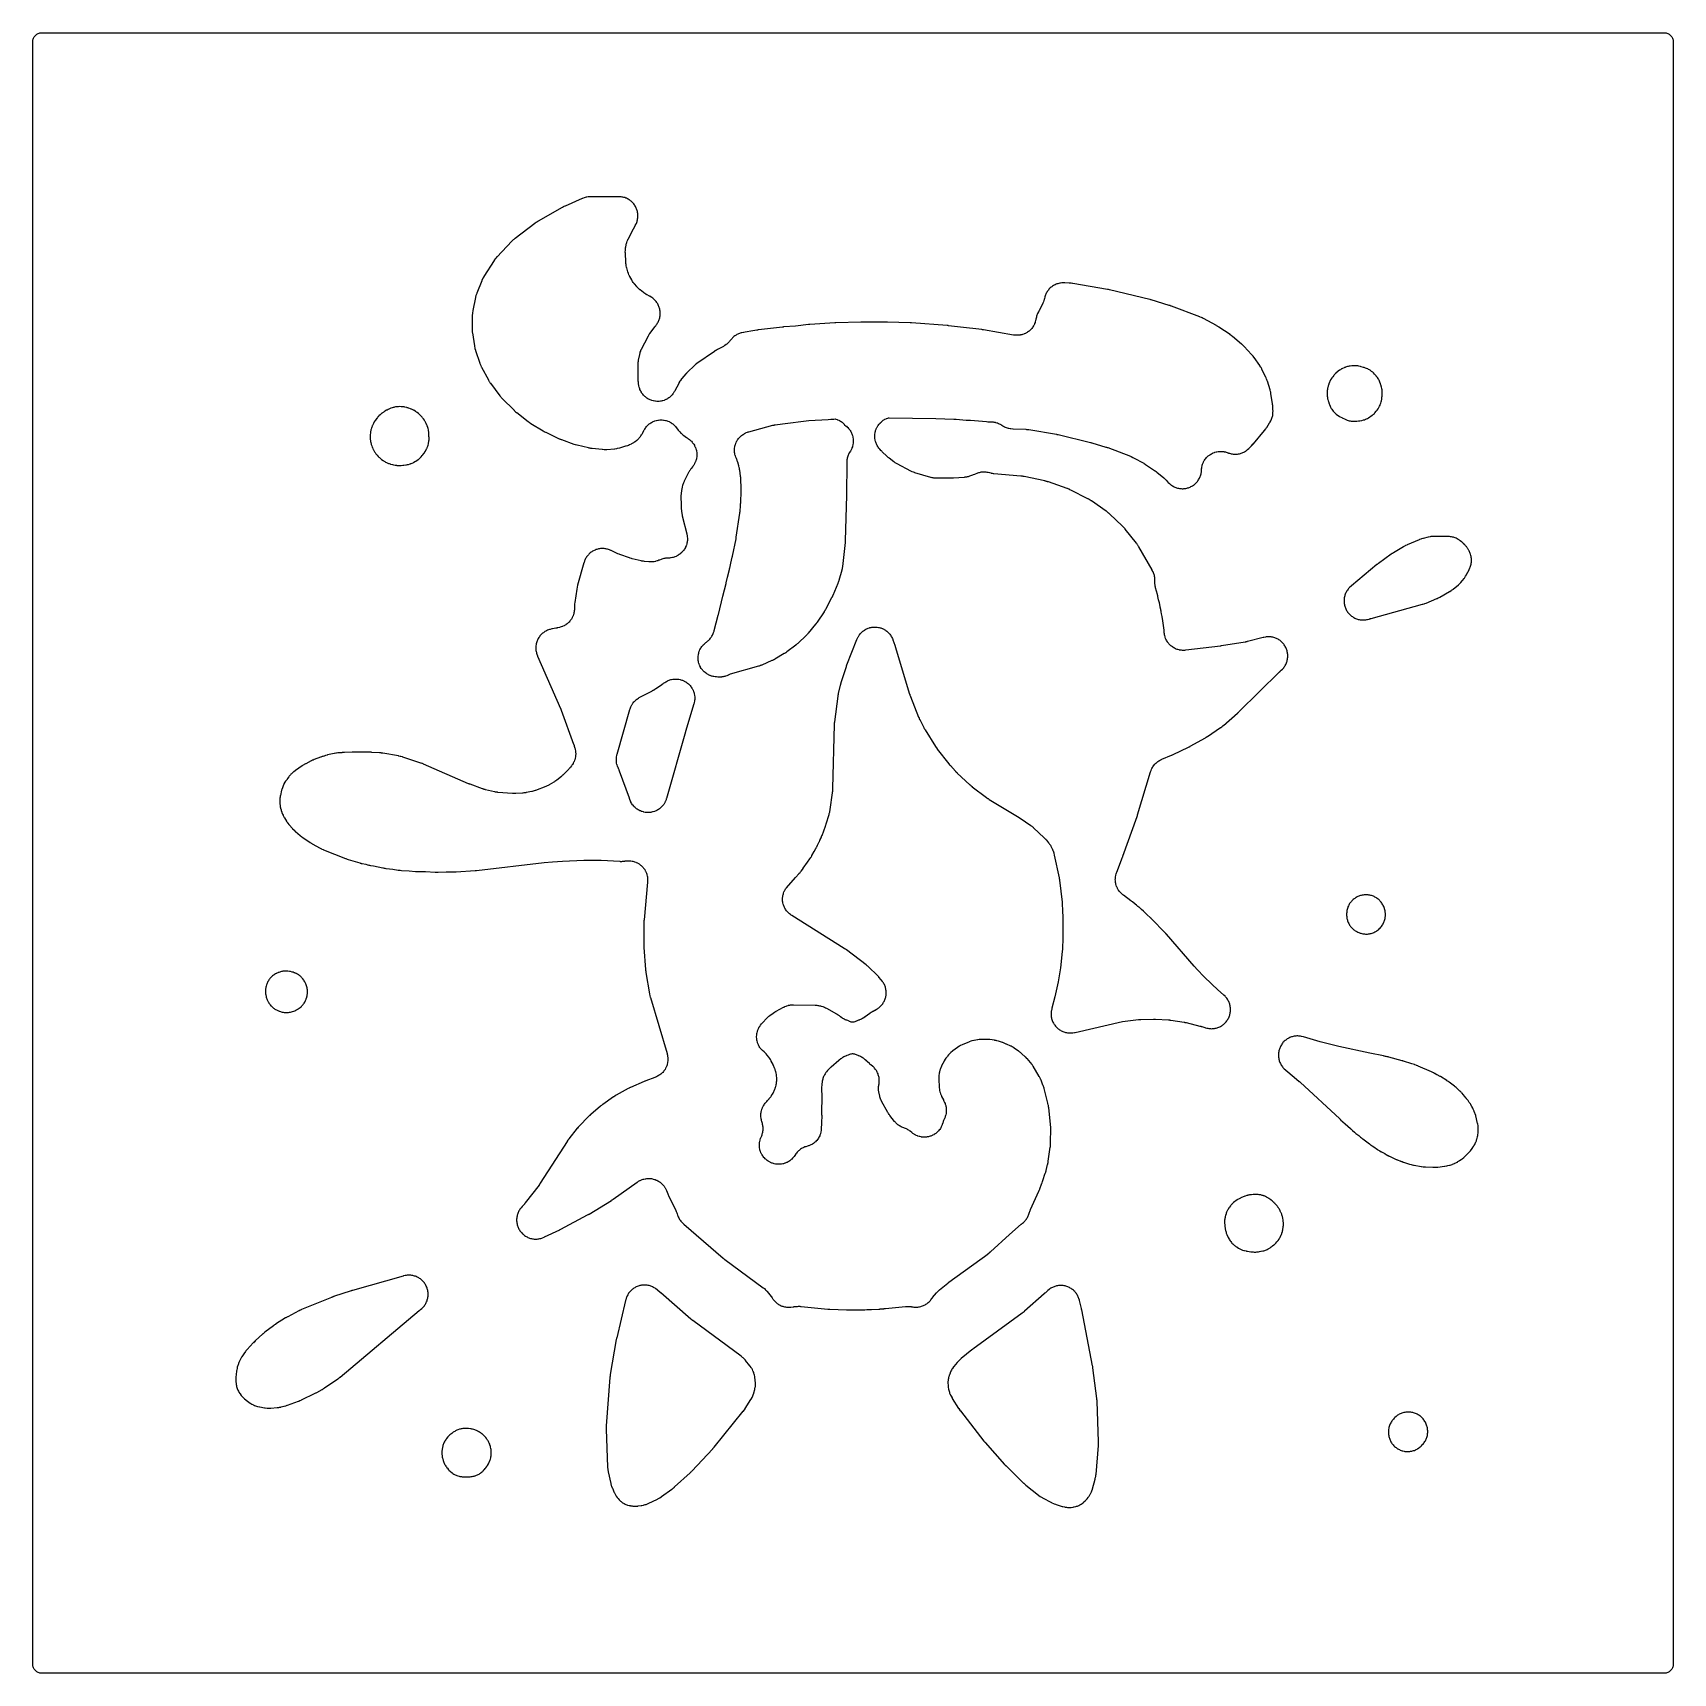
# Model space of a CAD drawing. Header units: millimetres. Extents: x 0 to 300, y 0 to 300.
import ezdxf

# ---------------------------------------------------------------- set-up
doc = ezdxf.new("R2010")
doc.units = ezdxf.units.MM
doc.layers.add('CUT', color=7, linetype='CONTINUOUS')

msp = doc.modelspace()

# ---------------------------------------------------------------- linework, layer by layer
at = {"layer": 'CUT'}
for points in [[(299.9594, 299.3033), (300.0264, 299.1616), (300.0793, 299.0139), (300.1174, 298.8618), (300.1404, 298.7066), (300.15, 298.5107), (300.15, 1.4893), (300.1404, 1.2934), (300.1174, 1.1382), (300.0793, 0.9861), (300.0264, 0.8384), (299.9594, 0.6967), (299.8787, 0.5622), (299.7853, 0.4362), (299.68, 0.32), (299.5638, 0.2147), (299.4378, 0.1213), (299.3033, 0.0406), (299.1616, -0.0264), (299.0139, -0.0793), (298.8618, -0.1174), (298.7066, -0.1404), (298.5107, -0.15), (1.4893, -0.15), (1.2934, -0.1404), (1.1382, -0.1174), (0.9861, -0.0793), (0.8384, -0.0264), (0.6967, 0.0406), (0.5622, 0.1213), (0.4362, 0.2147), (0.32, 0.32), (0.2147, 0.4362), (0.1213, 0.5622), (0.0406, 0.6967), (-0.0264, 0.8384), (-0.0793, 0.9861), (-0.1174, 1.1382), (-0.1404, 1.2934), (-0.15, 1.4893), (-0.15, 298.5107), (-0.1404, 298.7066), (-0.1174, 298.8618), (-0.0793, 299.0139), (-0.0264, 299.1616), (0.0406, 299.3033), (0.1213, 299.4378), (0.2147, 299.5638), (0.32, 299.68), (0.4362, 299.7853), (0.5622, 299.8787), (0.6967, 299.9594), (0.8384, 300.0264), (0.9861, 300.0793), (1.1382, 300.1174), (1.2934, 300.1404), (1.4893, 300.15), (298.5107, 300.15), (298.7066, 300.1404), (298.8618, 300.1174), (299.0139, 300.0793), (299.1616, 300.0264), (299.3033, 299.9594), (299.4378, 299.8787), (299.5638, 299.7853), (299.68, 299.68), (299.7853, 299.5638), (299.8787, 299.4378)], [(45.6631, 156.8927), (45.6632, 156.8924), (45.6745, 156.8672), (45.7395, 156.7372), (45.8799, 156.4856), (45.9168, 156.423), (46.2837, 155.8307), (46.3193, 155.7758), (46.4649, 155.5609), (46.4757, 155.5464), (46.479, 155.5415), (46.5585, 155.4339), (46.7248, 155.2275), (46.7679, 155.1763), (47.375, 154.4843), (47.4139, 154.4415), (47.6082, 154.2356), (47.6904, 154.1544), (47.899, 153.963), (47.9423, 153.9248), (47.9461, 153.9215), (48.8226, 153.1739), (48.8572, 153.1452), (49.0292, 153.0066), (49.101, 152.9521), (49.2805, 152.8235), (49.3174, 152.7977), (50.5617, 151.9581), (50.5914, 151.9386), (50.7383, 151.8441), (50.799, 151.807), (50.9499, 151.7192), (50.9809, 151.7016), (52.4357, 150.8982), (52.4789, 150.8751), (52.6924, 150.7656), (52.7809, 150.7236), (53.0008, 150.6273), (53.0459, 150.6083), (57.0906, 148.9826), (57.1263, 148.9687), (57.3019, 148.903), (57.3741, 148.8779), (57.5526, 148.8206), (57.5892, 148.8094), (59.7371, 148.1764), (59.765, 148.1684), (59.9261, 148.1241), (59.9884, 148.1083), (60.1208, 148.0775), (60.1511, 148.0708), (60.8039, 147.9324), (61.1378, 147.8408), (61.1783, 147.8302), (61.3777, 147.7811), (61.4595, 147.7632), (61.6611, 147.7245), (61.7024, 147.7172), (62.2239, 147.6314), (63.9342, 147.2687), (63.9766, 147.2604), (64.1839, 147.2222), (64.2689, 147.2089), (64.4781, 147.182), (64.5208, 147.177), (65.7312, 147.054), (66.7652, 146.8838), (66.8091, 146.8772), (67.0246, 146.8479), (67.1129, 146.8383), (67.3297, 146.8209), (67.374, 146.818), (68.772, 146.745), (69.9302, 146.6273), (69.9679, 146.6239), (70.1528, 146.6095), (70.2283, 146.6054), (70.4137, 146.5998), (70.4515, 146.5991), (71.7291, 146.5905), (73.4979, 146.4981), (73.5369, 146.4965), (73.7283, 146.4912), (73.8064, 146.4909), (73.9978, 146.4949), (74.0369, 146.4962), (75.5444, 146.5648), (76.9471, 146.5553), (76.9749, 146.5554), (77.1352, 146.5571), (77.1968, 146.5589), (77.3271, 146.5654), (77.3568, 146.5671), (80.8136, 146.8017), (80.8311, 146.803), (80.931, 146.8109), (80.9695, 146.8144), (81.0508, 146.8228), (81.0693, 146.8248), (93.4747, 148.252), (94.9869, 148.3686), (94.9879, 148.3686), (95.0018, 148.3697), (96.8241, 148.5102), (100.7196, 148.7162), (102.4608, 148.6896), (102.6898, 148.6861), (103.2205, 148.678), (103.871, 148.668), (107.2883, 148.4762), (107.3653, 148.4738), (107.6704, 148.4713), (107.8243, 148.4775), (108.0058, 148.4936), (108.1584, 148.5146), (108.2035, 148.523), (108.3164, 148.5413), (108.4228, 148.5559), (108.477, 148.5621), (108.6475, 148.5773), (108.8854, 148.5867), (108.9923, 148.5856), (109.2278, 148.5715), (109.3351, 148.5598), (109.5681, 148.5228), (109.6737, 148.5006), (109.9019, 148.4408), (110.0048, 148.4083), (110.2261, 148.3264), (110.3254, 148.284), (110.5375, 148.1808), (110.6321, 148.1288), (110.8331, 148.0053), (110.9221, 147.9443), (111.11, 147.8016), (111.1926, 147.7321), (111.3656, 147.5716), (111.441, 147.4944), (111.5973, 147.3177), (111.6648, 147.2335), (111.803, 147.0423), (111.8619, 146.9518), (111.9807, 146.748), (112.0304, 146.6522), (112.1286, 146.4377), (112.1686, 146.3374), (112.2453, 146.1143), (112.2753, 146.0106), (112.3297, 145.7811), (112.35, 145.6715), (112.383, 145.42), (112.3941, 145.2766), (112.3998, 145.0052), (112.393, 144.8132), (112.3843, 144.6777), (111.7459, 137.7737), (111.7431, 137.7389), (111.731, 137.5681), (111.7276, 137.4984), (111.723, 137.3272), (111.7225, 137.2923), (111.7021, 133.1468), (111.7022, 133.1361), (111.7021, 133.1241), (111.7023, 133.0914), (111.7048, 132.9312), (111.7072, 132.8659), (111.7162, 132.706), (111.7183, 132.6734), (112.0271, 128.6601), (112.0308, 128.6185), (112.0314, 128.6128), (112.0315, 128.6122), (112.0347, 128.5753), (112.0528, 128.3943), (112.0619, 128.3207), (112.0884, 128.1409), (112.0942, 128.1042), (112.7593, 124.2113), (112.7679, 124.1649), (112.8136, 123.938), (112.835, 123.8461), (112.8939, 123.6223), (112.9066, 123.5769), (115.9506, 113.2723), (115.9819, 113.1555), (116.022, 112.9891), (116.0668, 112.7516), (116.0818, 112.642), (116.1025, 112.4011), (116.1064, 112.2906), (116.1027, 112.0489), (116.0955, 111.9386), (116.0675, 111.6984), (116.0492, 111.5894), (115.9972, 111.3533), (115.968, 111.2466), (115.8925, 111.0169), (115.8528, 110.9138), (115.7545, 110.6929), (115.7046, 110.5942), (115.5846, 110.3843), (115.525, 110.2912), (115.3845, 110.0944), (115.3158, 110.0078), (115.1563, 109.8261), (115.0792, 109.7468), (114.9022, 109.5822), (114.8175, 109.511), (114.6249, 109.365), (114.5335, 109.3028), (114.3271, 109.1769), (114.2299, 109.1242), (114.0119, 109.0197), (113.854, 108.9536), (113.7413, 108.9097), (112.1042, 108.3195), (112.0792, 108.3102), (111.9358, 108.2558), (111.8809, 108.2338), (111.7658, 108.1852), (111.7397, 108.1739), (109.2677, 107.0777), (109.2359, 107.0632), (109.0816, 106.9907), (109.0193, 106.9597), (108.8681, 106.8805), (108.8375, 106.864), (106.664, 105.664), (106.6268, 105.6428), (106.446, 105.5366), (106.3734, 105.4913), (106.1986, 105.3756), (106.1632, 105.3515), (104.1913, 103.9691), (104.1624, 103.9484), (104.0217, 103.845), (103.9652, 103.8015), (103.8293, 103.692), (103.8018, 103.6693), (101.9771, 102.131), (101.9465, 102.1046), (101.7983, 101.9732), (101.7392, 101.918), (101.5979, 101.7793), (101.5694, 101.7506), (99.886, 100.0123), (99.8591, 99.9839), (99.7292, 99.843), (99.6776, 99.7842), (99.5547, 99.6371), (99.53, 99.6068), (97.9921, 97.6721), (97.9671, 97.6399), (97.847, 97.4805), (97.7996, 97.4143), (97.6877, 97.2491), (97.6653, 97.2151), (92.7395, 89.5281), (92.7222, 89.5015), (92.6929, 89.4572), (92.6667, 89.4183), (92.6528, 89.3979), (92.6416, 89.3819), (92.6244, 89.3572), (92.606, 89.3314), (92.575, 89.2883), (92.5472, 89.2505), (92.5324, 89.2308), (92.5206, 89.2152), (90.0124, 85.927), (89.9679, 85.8703), (89.8809, 85.7631), (89.8346, 85.7078), (89.8214, 85.6925), (89.7735, 85.6386), (89.6802, 85.5368), (89.6308, 85.4844), (89.4957, 85.3456), (89.4415, 85.2871), (89.2328, 85.0501), (89.1336, 84.9253), (89.0236, 84.7721), (88.9373, 84.6382), (88.8432, 84.4748), (88.7706, 84.3329), (88.6932, 84.1609), (88.6351, 84.0125), (88.5752, 83.8337), (88.5321, 83.6803), (88.4903, 83.4964), (88.4627, 83.3395), (88.4394, 83.1523), (88.4275, 82.9934), (88.4229, 82.8049), (88.4269, 82.6456), (88.4411, 82.4576), (88.461, 82.2994), (88.4938, 82.1137), (88.5293, 81.9584), (88.5804, 81.7769), (88.6311, 81.6258), (88.7, 81.4503), (88.7656, 81.305), (88.8516, 81.1372), (88.9312, 80.9992), (89.0335, 80.8407), (89.1265, 80.7114), (89.2441, 80.5639), (89.3495, 80.4444), (89.4811, 80.3093), (89.5979, 80.2009), (89.7423, 80.0796), (89.8692, 79.9833), (90.025, 79.877), (90.1609, 79.7938), (90.3265, 79.7035), (90.47, 79.6343), (90.6437, 79.5609), (90.7934, 79.5063), (90.9736, 79.4505), (91.128, 79.4111), (91.3128, 79.3735), (91.4703, 79.3496), (91.6579, 79.3306), (91.8171, 79.3225), (92.0057, 79.3223), (92.1648, 79.33), (92.3525, 79.3486), (92.5101, 79.3721), (92.695, 79.4092), (92.8495, 79.4483), (93.0298, 79.5036), (93.1796, 79.5579), (93.4707, 79.6801), (93.5434, 79.7127), (96.3141, 81.0414), (96.3286, 81.0484), (96.3913, 81.0792), (96.4179, 81.0926), (96.5121, 81.1412), (96.5329, 81.1521), (101.4041, 83.7539), (101.4225, 83.7639), (101.5278, 83.8219), (101.568, 83.8448), (101.6524, 83.8945), (101.6715, 83.906), (105.7805, 86.4057), (105.8029, 86.4195), (105.9311, 86.5005), (105.9799, 86.5325), (106.0819, 86.6022), (106.105, 86.6183), (110.5112, 89.7448), (110.6102, 89.8114), (110.7526, 89.9022), (110.96, 90.0203), (111.0575, 90.0695), (111.2756, 90.1665), (111.3774, 90.2058), (111.6041, 90.2805), (111.7093, 90.3095), (111.9423, 90.3614), (112.0499, 90.3798), (112.2869, 90.4083), (112.3958, 90.4159), (112.6344, 90.4207), (112.7435, 90.4175), (112.9814, 90.3986), (113.0897, 90.3845), (113.3245, 90.342), (113.4309, 90.3173), (113.6603, 90.2517), (113.7637, 90.2165), (113.9855, 90.1285), (114.0849, 90.0832), (114.2968, 89.9735), (114.3912, 89.9186), (114.5912, 89.7884), (114.6796, 89.7244), (114.8658, 89.575), (114.9474, 89.5025), (115.1177, 89.3353), (115.1918, 89.2551), (115.3447, 89.0718), (115.4103, 88.9846), (115.5443, 88.7871), (115.601, 88.6938), (115.7146, 88.4839), (115.7876, 88.3315), (115.8365, 88.2226), (116.1015, 87.5902), (116.1101, 87.57), (116.1606, 87.454), (116.1807, 87.4096), (116.2247, 87.3164), (116.2349, 87.2952), (117.5715, 84.5678), (117.5746, 84.5615), (117.6493, 84.3878), (117.7609, 84.0967), (117.8154, 83.9384), (117.8881, 83.7004), (117.9436, 83.5469), (118.0186, 83.3689), (118.0895, 83.2219), (118.1822, 83.0524), (118.2677, 82.9134), (118.3772, 82.7543), (118.4765, 82.6247), (118.6016, 82.4776), (118.7135, 82.3588), (118.947, 82.1351), (119.0073, 82.0801), (126.2172, 75.8444), (126.2282, 75.8349), (126.2766, 75.7939), (126.2971, 75.7767), (126.3533, 75.7306), (126.3773, 75.7113), (126.4312, 75.6688), (126.4564, 75.6493), (126.5282, 75.5949), (126.5458, 75.5817), (133.5743, 70.4095), (133.6573, 70.3456), (133.7727, 70.2527), (133.9298, 70.1144), (133.9989, 70.0481), (134.1433, 69.8966), (134.2408, 69.7851), (134.308, 69.7048), (135.0023, 68.8367), (135.0787, 68.7358), (135.2199, 68.5388), (135.2909, 68.434), (135.3251, 68.3806), (135.4134, 68.2561), (135.5248, 68.114), (135.6245, 67.9985), (135.7489, 67.8675), (135.8592, 67.7621), (135.9955, 67.6436), (136.1154, 67.5491), (136.2624, 67.4442), (136.3906, 67.3615), (136.547, 67.271), (136.6825, 67.201), (136.8468, 67.1258), (136.9884, 67.069), (137.159, 67.0098), (137.3054, 66.9668), (137.4809, 66.9241), (137.6307, 66.8952), (137.8095, 66.8694), (137.9614, 66.8549), (138.1418, 66.8463), (138.2944, 66.8463), (138.4749, 66.8549), (138.6267, 66.8695), (139.0228, 66.9266), (139.1045, 66.9382), (139.1575, 66.9449), (139.2177, 66.9518), (139.246, 66.9546), (139.2697, 66.9569), (139.7383, 66.9998), (139.8542, 67.0075), (140.0183, 67.0146), (140.2503, 67.0133), (140.4143, 67.0044), (140.53, 66.9953), (145.4144, 66.4937), (145.4395, 66.4913), (145.5843, 66.4787), (145.6401, 66.4749), (145.7583, 66.4688), (145.7852, 66.4676), (148.8009, 66.3627), (148.8236, 66.3621), (148.9538, 66.3594), (149.004, 66.3591), (149.1101, 66.3603), (149.1343, 66.3607), (149.3994, 66.3676), (149.4089, 66.3671), (149.4873, 66.3647), (150.8464, 66.3572), (150.8639, 66.3572), (150.9648, 66.3578), (151.0036, 66.3584), (151.0857, 66.3609), (151.1044, 66.3615), (151.5403, 66.3796), (151.8405, 66.3796), (151.861, 66.3797), (151.9794, 66.3812), (152.0249, 66.3825), (152.1212, 66.3865), (152.1432, 66.3875), (152.5046, 66.4075), (152.5693, 66.4083), (152.6452, 66.4112), (152.8309, 66.4226), (152.8688, 66.4253), (152.942, 66.4316), (153.3804, 66.4557), (154.7477, 66.5123), (154.7696, 66.5134), (154.8956, 66.5203), (154.944, 66.5238), (155.0464, 66.5325), (155.0697, 66.5347), (155.3831, 66.5662), (155.6664, 66.5818), (155.6846, 66.5829), (155.7891, 66.5899), (155.8293, 66.593), (155.9142, 66.6008), (155.9336, 66.6027), (159.6266, 66.9877), (159.7399, 66.9968), (159.9007, 67.0059), (160.1282, 67.0079), (160.2322, 67.0039), (160.4588, 66.9844), (160.6184, 66.963), (160.7308, 66.9453), (160.9809, 66.8996), (161.1422, 66.8785), (161.3339, 66.8634), (161.4964, 66.8588), (161.6887, 66.8632), (161.8508, 66.8751), (162.0417, 66.899), (162.2018, 66.9273), (162.3893, 66.9704), (162.5457, 67.0148), (162.7278, 67.0767), (162.8788, 67.1368), (163.0538, 67.2168), (163.1979, 67.2919), (163.3638, 67.3893), (163.4996, 67.4786), (163.6548, 67.5924), (163.7809, 67.695), (163.9237, 67.8239), (164.0387, 67.9388), (164.1676, 68.0815), (164.2704, 68.2075), (164.4373, 68.4348), (164.4737, 68.4831), (164.5446, 68.5747), (164.5821, 68.622), (165.2593, 69.453), (165.3395, 69.5465), (165.4565, 69.6758), (165.6308, 69.8498), (165.7603, 69.9665), (165.854, 70.0466), (167.375, 71.2808), (167.4248, 71.3201), (167.5211, 71.3941), (167.5719, 71.4321), (174.7362, 76.6434), (174.7513, 76.6545), (174.8381, 76.7192), (174.8711, 76.7445), (174.9386, 76.7976), (174.97, 76.8229), (175.0366, 76.8781), (175.0673, 76.9042), (175.1343, 76.9626), (175.1493, 76.9759), (178.6775, 80.1305), (178.6789, 80.1318), (180.8078, 82.0353), (180.8446, 82.0675), (180.9136, 82.1267), (180.9138, 82.1269), (180.9207, 82.1329), (180.922, 82.134), (181.0064, 82.2066), (181.031, 82.2275), (181.197, 82.3663), (181.3091, 82.4696), (181.4358, 82.5981), (181.5376, 82.7115), (181.6515, 82.8514), (181.742, 82.9741), (181.8421, 83.1242), (181.9205, 83.2549), (182.0059, 83.4139), (182.0715, 83.5514), (182.1414, 83.7178), (182.1936, 83.861), (182.3122, 84.2412), (182.3166, 84.2552), (182.3487, 84.356), (182.41, 84.526), (182.4663, 84.6655), (182.507, 84.7604), (184.0129, 88.0728), (184.0269, 88.1043), (184.0936, 88.2599), (184.1195, 88.3239), (184.1794, 88.4823), (184.1913, 88.5147), (184.498, 89.3806), (184.5716, 89.5637), (184.6009, 89.6422), (184.6675, 89.8366), (184.6806, 89.8765), (184.7345, 90.0485), (185.208, 91.3854), (185.2196, 91.419), (185.2741, 91.5848), (185.2949, 91.6529), (185.3421, 91.8209), (185.3513, 91.8553), (185.634, 92.956), (185.6445, 92.9994), (185.693, 93.2127), (185.7104, 93.3002), (185.7469, 93.5158), (185.7537, 93.5599), (186.1192, 96.1556), (186.1258, 96.2083), (186.1535, 96.4673), (186.1613, 96.5732), (186.1718, 96.8334), (186.173, 96.8865), (186.1927, 99.6779), (186.1924, 99.724), (186.1875, 99.9503), (186.1828, 100.0425), (186.1648, 100.2681), (186.1605, 100.314), (185.8226, 103.4195), (185.8153, 103.4773), (185.7741, 103.7598), (185.7531, 103.8745), (185.6915, 104.1532), (185.6778, 104.2099), (184.9864, 106.8727), (184.9735, 106.9196), (184.9065, 107.1486), (184.8764, 107.2412), (184.7957, 107.4656), (184.7785, 107.5111), (184.4322, 108.3892), (184.4078, 108.4475), (184.3068, 108.6767), (184.2513, 108.7902), (184.1325, 109.0107), (184.1014, 109.0657), (182.9668, 110.986), (182.9333, 111.0403), (182.7959, 111.2529), (182.7224, 111.3573), (182.5686, 111.5582), (182.5288, 111.6081), (182.1553, 112.0576), (182.1169, 112.1022), (181.9246, 112.3171), (181.8429, 112.4018), (181.6353, 112.602), (181.5922, 112.6421), (180.8769, 113.2827), (180.8372, 113.3171), (180.6398, 113.4825), (180.5571, 113.5473), (180.3493, 113.6995), (180.3064, 113.7298), (179.4918, 114.2859), (179.4421, 114.3185), (179.2429, 114.4439), (179.1401, 114.5034), (178.9321, 114.6137), (178.8792, 114.6406), (178.1231, 115.0063), (178.0699, 115.0308), (177.8075, 115.1461), (177.6987, 115.1892), (177.4285, 115.2851), (177.373, 115.3036), (176.6119, 115.5426), (176.5519, 115.5602), (176.3126, 115.6252), (176.1908, 115.6532), (175.9472, 115.6993), (175.8855, 115.7097), (175.0697, 115.8313), (175.0049, 115.8396), (174.7473, 115.8673), (174.617, 115.8759), (174.3581, 115.8825), (174.2928, 115.8829), (173.5572, 115.8715), (173.4914, 115.8692), (173.231, 115.8544), (173.1001, 115.8416), (172.8419, 115.8055), (172.7769, 115.7951), (172.1777, 115.6862), (172.0931, 115.6684), (171.7599, 115.589), (171.5942, 115.54), (171.2717, 115.4251), (171.1911, 115.394), (170.0905, 114.9339), (170.004, 114.8947), (169.666, 114.7292), (169.5007, 114.6356), (169.1848, 114.4313), (169.1066, 114.3774), (168.2938, 113.7803), (168.2207, 113.7233), (167.9378, 113.489), (167.802, 113.3627), (167.5482, 113.0974), (167.4861, 113.0286), (167.2741, 112.7797), (167.2178, 112.7097), (167.0024, 112.4259), (166.902, 112.2768), (166.7199, 111.9708), (166.6761, 111.8923), (166.2253, 111.0277), (166.1916, 110.959), (166.0645, 110.6838), (166.007, 110.542), (165.9471, 110.3712), (165.9035, 110.2246), (165.831, 109.9303), (165.8145, 109.8556), (165.7774, 109.6665), (165.7661, 109.6017), (165.7264, 109.344), (165.7118, 109.2132), (165.7008, 109.0578), (165.697, 108.9264), (165.7001, 108.6656), (165.7022, 108.5999), (165.7798, 107.1369), (165.7865, 107.0518), (165.8225, 106.7152), (165.8497, 106.5465), (165.9033, 106.2989), (165.9457, 106.1419), (166.0113, 105.9404), (166.0661, 105.7961), (166.1885, 105.5157), (166.2211, 105.4457), (166.5456, 104.79), (166.5678, 104.7469), (166.6484, 104.5957), (166.7017, 104.4895), (166.7734, 104.3374), (166.8639, 104.1178), (166.9003, 104.0154), (166.9686, 103.7879), (166.9947, 103.6824), (167.0402, 103.4493), (167.0557, 103.3418), (167.078, 103.1053), (167.0828, 102.9967), (167.0815, 102.7592), (167.0756, 102.6507), (167.0509, 102.4145), (167.0342, 102.3071), (166.9863, 102.0745), (166.9591, 101.9693), (166.8884, 101.7425), (166.8509, 101.6405), (166.7581, 101.4218), (166.7239, 101.3511), (166.6918, 101.2806), (166.5818, 101.0221), (166.5275, 100.8751), (166.4209, 100.5359), (166.4202, 100.5336), (166.4076, 100.4994), (166.3475, 100.3082), (166.3102, 100.2072), (166.2179, 99.9906), (166.1708, 99.8937), (166.0577, 99.6872), (166.0014, 99.5954), (165.8686, 99.401), (165.8036, 99.3151), (165.6523, 99.1347), (165.5792, 99.0556), (165.411, 98.8908), (165.3305, 98.8193), (165.147, 98.6718), (165.0598, 98.6085), (164.8627, 98.4797), (164.7698, 98.4253), (164.561, 98.3164), (164.4632, 98.2713), (164.2448, 98.1834), (164.143, 98.1482), (163.917, 98.0821), (163.8123, 98.057), (163.5809, 98.0134), (163.4742, 97.9987), (163.2396, 97.978), (163.132, 97.9738), (162.8966, 97.9762), (162.7891, 97.9825), (162.555, 98.008), (162.4486, 98.0249), (162.2182, 98.0731), (162.114, 98.1004), (161.8893, 98.171), (161.7883, 98.2083), (161.5717, 98.3006), (161.4748, 98.3476), (161.2683, 98.4607), (161.1765, 98.517), (160.982, 98.6497), (160.8491, 98.7504), (160.757, 98.8237), (160.4741, 99.0607), (160.3506, 99.1544), (160.1991, 99.2581), (160.0671, 99.3394), (159.9063, 99.4279), (159.7671, 99.496), (159.5985, 99.5686), (159.4532, 99.6229), (159.3976, 99.6407), (159.2857, 99.6795), (159.1287, 99.7384), (158.9112, 99.8325), (158.814, 99.8804), (158.6069, 99.9955), (158.5149, 100.0527), (158.3201, 100.1876), (158.2342, 100.2537), (158.0537, 100.4072), (157.9747, 100.4813), (157.8102, 100.6519), (157.6998, 100.7782), (157.6241, 100.8693), (156.7567, 101.9674), (156.6976, 102.0454), (156.6162, 102.1576), (156.5078, 102.3205), (156.4358, 102.439), (156.3867, 102.5236), (155.244, 104.5886), (155.2158, 104.6426), (155.2042, 104.6643), (155.1835, 104.7026), (155.1526, 104.7569), (155.081, 104.8774), (155.0368, 104.9607), (155.0315, 104.9744), (154.9582, 105.1955), (154.9139, 105.3544), (154.8853, 105.4675), (154.7625, 106.0088), (154.7381, 106.131), (154.708, 106.3048), (154.6784, 106.5522), (154.6707, 106.6659), (154.6669, 106.915), (154.6711, 107.0289), (154.6931, 107.2771), (154.7178, 107.4517), (154.7385, 107.5746), (154.7674, 107.7232), (154.7898, 107.8781), (154.8073, 108.0626), (154.8144, 108.2189), (154.8138, 108.4042), (154.8056, 108.5605), (154.7869, 108.7448), (154.7635, 108.8995), (154.7269, 109.0811), (154.6885, 109.2328), (154.6343, 109.41), (154.5812, 109.5572), (154.51, 109.7282), (154.4428, 109.8696), (154.3552, 110.0328), (154.2745, 110.1669), (154.1714, 110.3208), (154.078, 110.4464), (153.9603, 110.5895), (153.8551, 110.7054), (153.724, 110.8363), (153.608, 110.9413), (153.2782, 111.2118), (153.2768, 111.2129), (153.1687, 111.3013), (153.088, 111.3705), (153.0744, 111.3827), (152.6077, 111.8087), (152.5831, 111.8315), (152.541, 111.8711), (152.5409, 111.8711), (152.5357, 111.876), (152.4972, 111.9118), (152.4847, 111.9236), (152.2359, 112.1584), (152.1183, 112.259), (151.9739, 112.371), (151.8475, 112.4597), (151.6928, 112.5573), (151.5583, 112.6334), (151.395, 112.7156), (151.2538, 112.7784), (151.0833, 112.8445), (151.0831, 112.8446), (151.0367, 112.8626), (150.9283, 112.9077), (150.7765, 112.9753), (150.6347, 113.047), (150.4846, 113.1134), (150.3285, 113.1641), (150.168, 113.1985), (150.0049, 113.2163), (149.8407, 113.2173), (149.6774, 113.2014), (149.5165, 113.169), (149.3597, 113.1202), (149.2089, 113.0556), (149.088, 112.9963), (148.8682, 112.9019), (148.7681, 112.8646), (148.6986, 112.837), (148.622, 112.8043), (148.6212, 112.804), (148.4529, 112.7323), (148.3139, 112.6649), (148.1534, 112.5773), (148.0215, 112.4969), (147.8701, 112.3942), (147.7466, 112.3014), (147.4922, 112.0903), (147.4698, 112.0714), (147.4476, 112.0523), (147.4475, 112.0522), (147.4096, 112.0196), (147.3922, 112.0048), (145.9885, 110.8234), (145.9497, 110.7897), (145.7624, 110.6215), (145.6882, 110.5504), (145.512, 110.3706), (145.4767, 110.3333), (145.387, 110.2356), (145.3376, 110.1792), (145.147, 109.951), (145.0563, 109.8315), (144.9558, 109.6852), (144.8767, 109.5577), (144.7903, 109.4026), (144.7235, 109.2683), (144.6699, 109.1465), (144.6294, 109.0631), (144.566, 108.9132), (144.5, 108.7321), (144.452, 108.5765), (144.4048, 108.3897), (144.3729, 108.23), (144.326, 107.9108), (144.3162, 107.83), (144.2804, 107.4546), (144.2766, 107.4068), (144.2613, 107.1719), (144.2579, 107.0759), (144.2567, 106.8406), (144.2572, 106.7926), (144.2894, 105.5004), (144.2892, 105.4733), (144.2361, 102.3584), (144.2402, 102.2133), (144.2575, 102.0692), (144.2663, 102.0278), (144.2565, 100.5555), (144.1959, 99.4854), (144.1867, 99.3715), (144.1699, 99.2108), (144.1354, 98.9851), (144.1147, 98.8828), (144.0589, 98.6614), (144.0285, 98.5614), (143.9519, 98.3464), (143.9123, 98.2498), (143.8156, 98.043), (143.7669, 97.9506), (143.6657, 97.7788), (143.5691, 97.6374), (143.5036, 97.551), (143.3513, 97.3695), (143.2776, 97.29), (143.1081, 97.1244), (143.0269, 97.0526), (142.842, 96.9045), (142.7541, 96.841), (142.5554, 96.7119), (142.4618, 96.6574), (142.2513, 96.5485), (142.1527, 96.5035), (141.9325, 96.4159), (141.7738, 96.3617), (141.6608, 96.3262), (141.3444, 96.2352), (141.1939, 96.1837), (141.0191, 96.1141), (140.8746, 96.0479), (140.7076, 95.9612), (140.5703, 95.8811), (140.4127, 95.7783), (140.2841, 95.6849), (140.1375, 95.567), (140.0187, 95.4613), (139.8845, 95.3294), (139.7769, 95.2124), (139.6565, 95.0678), (139.5609, 94.9408), (139.3547, 94.6361), (139.3433, 94.6189), (139.2392, 94.4688), (139.1647, 94.3696), (139.014, 94.1878), (138.941, 94.1082), (138.7731, 93.9422), (138.6927, 93.8701), (138.5093, 93.7214), (138.4222, 93.6576), (138.225, 93.5276), (138.1321, 93.4727), (137.9231, 93.3627), (137.8252, 93.3172), (137.6064, 93.2283), (137.5045, 93.1926), (137.2781, 93.1256), (137.1731, 93.1001), (136.9412, 93.0557), (136.8343, 93.0407), (136.5992, 93.0193), (136.4912, 93.0148), (136.2551, 93.0166), (136.1473, 93.0228), (135.9125, 93.0478), (135.8058, 93.0645), (135.5746, 93.1125), (135.4701, 93.1396), (135.2448, 93.2101), (135.1434, 93.2474), (134.926, 93.3396), (134.8089, 93.3963), (134.601, 93.5099), (134.4887, 93.5787), (134.2923, 93.7128), (134.2056, 93.7785), (134.0234, 93.9314), (133.9437, 94.0054), (133.7775, 94.1756), (133.7055, 94.2572), (133.557, 94.443), (133.4934, 94.5312), (133.364, 94.7308), (133.3094, 94.8249), (133.2005, 95.0364), (133.1555, 95.1354), (133.068, 95.3566), (133.033, 95.4596), (132.9679, 95.6884), (132.9433, 95.7944), (132.9011, 96.0284), (132.8871, 96.1363), (132.8683, 96.3734), (132.8651, 96.4822), (132.8698, 96.72), (132.8774, 96.8285), (132.9057, 97.0647), (132.9239, 97.1719), (132.9754, 97.4041), (133.0042, 97.5091), (133.0785, 97.735), (133.1389, 97.8922), (133.1843, 98.0021), (133.2829, 98.2248), (133.3413, 98.3773), (133.401, 98.5611), (133.4436, 98.7188), (133.4843, 98.9077), (133.5105, 99.0689), (133.5318, 99.261), (133.5415, 99.424), (133.543, 99.6172), (133.536, 99.7804), (133.5179, 99.9728), (133.4943, 100.1344), (133.4567, 100.3239), (133.4167, 100.4823), (133.3024, 100.8543), (133.2981, 100.8715), (133.261, 100.9957), (133.227, 101.1257), (133.1794, 101.3515), (133.1626, 101.4557), (133.1368, 101.685), (133.1301, 101.7903), (133.1266, 102.021), (133.13, 102.1265), (133.1486, 102.3565), (133.1622, 102.4611), (133.2028, 102.6883), (133.2263, 102.7911), (133.2885, 103.0133), (133.3218, 103.1135), (133.4051, 103.3286), (133.4479, 103.4251), (133.5515, 103.6313), (133.6033, 103.7232), (133.7262, 103.9185), (133.7866, 104.005), (133.9277, 104.1876), (134.0336, 104.3119), (134.1106, 104.3979), (134.1734, 104.4647), (134.2077, 104.5025), (134.3595, 104.6748), (134.4767, 104.7993), (134.5602, 104.8954), (134.6243, 104.9754), (134.6402, 104.9935), (134.6833, 105.0445), (134.8497, 105.2501), (134.9293, 105.3573), (135.0181, 105.488), (135.06, 105.5555), (135.0855, 105.5921), (135.2717, 105.8748), (135.358, 106.0224), (135.5084, 106.3145), (135.5766, 106.4657), (135.6887, 106.7534), (135.7297, 106.8765), (135.7568, 106.944), (135.8132, 107.1051), (135.8546, 107.243), (135.9244, 107.52), (135.9404, 107.5902), (135.9552, 107.6628), (135.9708, 107.7514), (136.0224, 108.104), (136.0384, 108.2832), (136.0502, 108.6392), (136.0506, 108.7292), (136.0497, 108.7703), (136.0449, 108.8617), (136.0158, 109.2231), (135.9906, 109.4044), (135.9204, 109.76), (135.9002, 109.8492), (135.8645, 109.9878), (135.8427, 110.0643), (135.7489, 110.3656), (135.6941, 110.515), (135.667, 110.5787), (135.656, 110.6157), (135.5946, 110.7896), (135.5357, 110.9339), (135.4051, 111.2138), (135.3705, 111.2836), (135.0423, 111.906), (135.0059, 111.9714), (134.9373, 112.088), (134.8714, 112.2073), (134.7815, 112.3516), (134.5884, 112.6274), (134.5379, 112.6957), (134.3347, 112.9556), (134.2882, 113.0123), (134.0988, 113.2328), (133.9983, 113.3395), (133.7897, 113.5417), (133.7359, 113.5915), (133.4418, 113.8514), (133.3797, 113.9035), (133.2991, 113.9678), (133.2911, 113.9765), (133.178, 114.1068), (133.0276, 114.2988), (132.9634, 114.39), (132.8334, 114.5962), (132.7788, 114.6934), (132.6703, 114.9118), (132.6258, 115.0141), (132.5401, 115.2423), (132.5062, 115.3486), (132.4441, 115.5844), (132.4212, 115.6935), (132.3833, 115.9344), (132.3716, 116.0453), (132.3584, 116.2888), (132.358, 116.4003), (132.3695, 116.6438), (132.3805, 116.7548), (132.4166, 116.996), (132.4388, 117.1052), (132.4993, 117.3415), (132.5324, 117.4479), (132.6165, 117.6768), (132.6603, 117.7794), (132.7672, 117.9985), (132.8507, 118.1496), (132.9124, 118.2548), (132.9148, 118.2587), (132.9822, 118.3613), (133.0812, 118.5039), (133.2312, 118.698), (133.3443, 118.8298), (133.4265, 118.9209), (134.2238, 119.7594), (134.3095, 119.8451), (134.4338, 119.9632), (134.6176, 120.1211), (134.7532, 120.2261), (134.8509, 120.2979), (135.5013, 120.751), (135.536, 120.7748), (135.5947, 120.8141), (135.6469, 120.8482), (135.6746, 120.8657), (135.6966, 120.8795), (135.7305, 120.9005), (135.7665, 120.9224), (135.8272, 120.9585), (135.8812, 120.9897), (135.9098, 121.0057), (135.9326, 121.0183), (137.272, 121.7497), (137.3823, 121.8063), (137.5403, 121.8823), (137.7687, 121.9779), (137.8753, 122.0162), (138.1124, 122.0878), (138.2224, 122.115), (138.4656, 122.1617), (138.5778, 122.1774), (138.8245, 122.1988), (138.9997, 122.205), (139.1236, 122.2061), (143.0879, 122.1407), (143.1992, 122.1363), (143.3566, 122.1264), (143.578, 122.1021), (143.6786, 122.0863), (143.8968, 122.0416), (144.0497, 122.0028), (144.157, 121.9728), (144.462, 121.8801), (144.5832, 121.8397), (144.7532, 121.778), (144.9883, 121.6782), (145.1507, 121.5988), (145.2639, 121.5396), (146.8842, 120.6374), (146.9708, 120.5868), (147.0918, 120.5126), (147.2583, 120.4008), (147.3727, 120.3167), (147.4522, 120.2557), (147.6572, 120.0916), (147.7177, 120.0454), (147.962, 119.8682), (148.0894, 119.7847), (148.2447, 119.6932), (148.3794, 119.6223), (148.5427, 119.546), (148.6836, 119.4881), (148.7162, 119.4765), (148.8278, 119.4336), (148.9843, 119.3689), (149.2366, 119.2496), (149.237, 119.2505), (149.3192, 119.2115), (149.464, 119.1591), (149.6132, 119.1208), (149.7653, 119.0971), (149.919, 119.0881), (150.0729, 119.0939), (150.2255, 119.1145), (150.3754, 119.1497), (150.5213, 119.1991), (150.6617, 119.2623), (150.7088, 119.2863), (150.923, 119.3825), (151.0777, 119.4431), (151.1417, 119.4664), (151.1763, 119.4794), (151.2093, 119.4923), (151.2796, 119.5216), (151.4442, 119.5951), (151.5802, 119.6636), (151.7371, 119.7524), (151.8659, 119.8335), (152.1485, 120.031), (152.1755, 120.0502), (152.196, 120.0652), (152.2117, 120.0766), (153.0861, 120.7041), (153.1722, 120.7631), (153.2958, 120.8439), (153.4752, 120.9504), (153.6054, 121.0201), (153.6984, 121.0674), (153.992, 121.2087), (154.0606, 121.2438), (154.3292, 121.3894), (154.461, 121.4693), (154.6122, 121.5712), (154.7357, 121.6634), (154.8765, 121.7795), (154.9905, 121.8831), (155.1195, 122.0121), (155.223, 122.1263), (155.339, 122.2671), (155.431, 122.3907), (155.5329, 122.542), (155.6127, 122.6739), (155.6995, 122.8343), (155.7662, 122.9732), (155.8372, 123.1413), (155.8902, 123.286), (155.9447, 123.4601), (155.9836, 123.6092), (156.021, 123.7877), (156.0454, 123.9399), (156.0655, 124.1212), (156.0751, 124.275), (156.0777, 124.4574), (156.0725, 124.6114), (156.0575, 124.7932), (156.0375, 124.946), (156.0051, 125.1256), (155.9704, 125.2757), (155.9209, 125.4513), (155.872, 125.5974), (155.8058, 125.7674), (155.7431, 125.9082), (155.6609, 126.071), (155.5849, 126.2051), (155.4874, 126.3592), (155.3988, 126.4854), (155.2115, 126.7266), (155.1628, 126.7863), (154.7459, 127.2729), (154.7223, 127.2998), (154.6051, 127.4306), (154.5561, 127.4828), (154.4332, 127.6082), (154.4078, 127.6335), (152.909, 129.0951), (152.873, 129.1292), (152.6938, 129.2935), (152.6186, 129.3582), (152.4295, 129.511), (152.3905, 129.5416), (148.8129, 132.2549), (148.7843, 132.2761), (148.643, 132.3784), (148.5844, 132.4188), (148.4387, 132.5147), (148.4088, 132.5339), (138.7915, 138.5623), (138.6942, 138.6266), (138.5587, 138.721), (138.3741, 138.8635), (138.2929, 138.9327), (138.1229, 139.0924), (138.0488, 139.1691), (137.8952, 139.3446), (137.8289, 139.4282), (137.693, 139.6177), (137.6352, 139.7074), (137.5183, 139.9092), (137.4694, 140.004), (137.3727, 140.2163), (137.3333, 140.3154), (137.2576, 140.536), (137.228, 140.6385), (137.1741, 140.8654), (137.1546, 140.9703), (137.123, 141.2014), (137.1137, 141.3077), (137.1047, 141.5407), (137.1058, 141.6474), (137.1195, 141.8802), (137.1309, 141.9863), (137.1671, 142.2167), (137.1888, 142.3211), (137.2472, 142.5469), (137.2789, 142.6488), (137.359, 142.8678), (137.4004, 142.9661), (137.5014, 143.1764), (137.5522, 143.2702), (137.6731, 143.4697), (137.679, 143.4785), (137.7839, 143.5915), (137.8143, 143.6253), (139.4499, 145.491), (140.1418, 146.2497), (140.1726, 146.2846), (140.3214, 146.4576), (140.38, 146.5299), (140.5107, 146.7011), (140.5155, 146.7066), (140.5454, 146.7417), (140.6896, 146.916), (140.7463, 146.9888), (140.8801, 147.1711), (140.9069, 147.2087), (141.6586, 148.2971), (142.0949, 148.9044), (142.1246, 148.9472), (142.2668, 149.1595), (142.322, 149.248), (142.4501, 149.469), (142.4755, 149.5146), (142.8993, 150.3041), (143.1367, 150.7088), (143.1535, 150.7382), (143.2337, 150.8819), (143.2652, 150.9413), (143.3395, 151.0884), (143.3543, 151.1186), (143.4998, 151.4227), (143.6884, 151.7741), (143.71, 151.8159), (143.813, 152.0221), (143.8525, 152.1074), (143.9432, 152.3193), (143.9611, 152.3628), (144.0152, 152.5003), (144.1457, 152.773), (144.1606, 152.805), (144.2318, 152.9628), (144.2595, 153.0278), (144.3237, 153.1886), (144.3364, 153.2216), (144.9746, 154.9278), (144.9837, 154.9528), (145.035, 155.0973), (145.0537, 155.1533), (145.0912, 155.2725), (145.0994, 155.2996), (145.1115, 155.3405), (145.1161, 155.3554), (145.6222, 157.0728), (145.6501, 157.1675), (145.6658, 157.2245), (145.737, 157.5038), (145.7619, 157.6189), (145.8124, 157.9029), (145.8217, 157.9611), (145.8217, 157.9612), (146.254, 161.0436), (146.2739, 161.1858), (146.274, 161.1859), (146.2797, 161.2314), (146.3045, 161.4546), (146.312, 161.5459), (146.324, 161.7702), (146.3258, 161.816), (146.6166, 173.5422), (146.618, 173.5833), (146.6208, 173.6522), (146.6242, 173.7129), (146.6263, 173.7449), (146.6281, 173.7701), (146.6312, 173.809), (146.6347, 173.8499), (146.6413, 173.9185), (146.6478, 173.979), (146.6516, 174.0108), (146.6548, 174.036), (147.2718, 178.7237), (147.2776, 178.765), (147.2879, 178.834), (147.2978, 178.8949), (147.3034, 178.9269), (147.308, 178.9522), (147.3153, 178.991), (147.3233, 179.0319), (147.3373, 179.1003), (147.3504, 179.1606), (147.3578, 179.1922), (147.3637, 179.2172), (147.7273, 180.7135), (147.9046, 181.4217), (147.9145, 181.4599), (147.934, 181.5328), (147.9445, 181.5707), (147.9475, 181.5812), (147.9606, 181.6252), (147.9863, 181.7093), (148.0002, 181.7531), (148.7915, 184.1703), (148.8018, 184.2013), (148.8221, 184.2605), (148.8329, 184.2914), (148.8357, 184.2991), (148.8488, 184.3347), (148.8743, 184.4028), (148.888, 184.4382), (150.7248, 189.1016), (150.77, 189.2087), (150.8376, 189.3586), (150.9432, 189.5655), (150.9961, 189.6577), (151.1212, 189.8534), (151.1827, 189.94), (151.3262, 190.1227), (151.3958, 190.203), (151.5563, 190.3709), (151.6333, 190.4441), (151.8093, 190.5958), (151.893, 190.6612), (152.0828, 190.7951), (152.1725, 190.8521), (152.3744, 190.9671), (152.4691, 191.0151), (152.6812, 191.11), (152.7801, 191.1487), (153.0004, 191.2226), (153.1026, 191.2515), (153.3289, 191.3038), (153.4335, 191.3227), (153.6638, 191.3529), (153.7697, 191.3616), (154.0019, 191.3693), (154.1082, 191.3677), (154.34, 191.353), (154.4456, 191.3412), (154.6749, 191.3041), (154.7789, 191.2821), (155.0035, 191.223), (155.1049, 191.191), (155.3228, 191.1105), (155.4205, 191.0689), (155.6296, 190.9677), (155.7229, 190.9168), (155.9212, 190.7959), (156.0092, 190.7362), (156.1949, 190.5967), (156.2766, 190.5288), (156.4479, 190.3719), (156.5228, 190.2964), (156.6781, 190.1237), (156.7453, 190.0414), (156.8832, 189.8545), (156.9421, 189.766), (157.0613, 189.5667), (157.1114, 189.4729), (157.2107, 189.263), (157.2738, 189.1111), (157.3158, 189.0028), (157.654, 188.0622), (157.6636, 188.035), (157.6818, 187.9825), (157.6911, 187.9551), (157.6935, 187.9478), (157.7039, 187.9156), (157.7236, 187.8538), (157.7336, 187.8214), (160.3653, 179.0941), (160.3755, 179.0614), (160.4274, 178.9019), (160.4499, 178.8372), (160.5086, 178.6799), (160.5209, 178.6479), (162.0152, 174.8898), (162.0289, 174.8564), (162.0979, 174.6937), (162.1275, 174.6279), (162.2038, 174.4685), (162.2197, 174.4361), (162.9563, 172.981), (162.9726, 172.9496), (163.0544, 172.7965), (163.0891, 172.7348), (163.1776, 172.5855), (163.196, 172.5552), (165.0949, 169.5066), (165.1182, 169.4703), (165.2347, 169.2939), (165.2842, 169.2233), (165.41, 169.0535), (165.4362, 169.0192), (167.5548, 166.3165), (167.5725, 166.2944), (167.6752, 166.168), (167.7157, 166.1202), (167.8034, 166.0205), (167.8234, 165.9982), (168.7723, 164.9598), (168.7945, 164.936), (168.9032, 164.8219), (168.9484, 164.7762), (169.0618, 164.6663), (169.0851, 164.6442), (171.4008, 162.4883), (171.4308, 162.461), (171.5796, 162.3294), (171.6417, 162.2772), (171.797, 162.1532), (171.8289, 162.1283), (174.4606, 160.1345), (174.4935, 160.1103), (174.6562, 159.9934), (174.7237, 159.9475), (174.8921, 159.8391), (174.9268, 159.8174), (180.4136, 156.4818), (180.4368, 156.4675), (180.4811, 156.4399), (180.5041, 156.4253), (180.5104, 156.4213), (180.5371, 156.404), (180.588, 156.3705), (180.6144, 156.3528), (182.5261, 155.0578), (182.607, 155.0005), (182.7198, 154.9171), (182.8741, 154.7928), (182.9796, 154.7003), (183.0528, 154.6335), (185.0231, 152.7585), (185.0719, 152.7107), (185.1642, 152.6176), (185.2117, 152.5684), (185.2249, 152.5544), (185.2709, 152.5038), (185.3578, 152.4057), (185.4024, 152.3539), (185.8065, 151.8704), (185.8863, 151.7696), (185.9953, 151.6239), (186.1381, 151.4101), (186.231, 151.2536), (186.2936, 151.1413), (186.4267, 150.8868), (186.472, 150.7953), (186.5335, 150.6645), (186.6124, 150.4762), (186.6448, 150.3886), (186.7074, 150.1942), (186.7458, 150.0549), (186.7708, 149.9559), (186.8485, 149.6185), (187.7311, 145.4349), (187.738, 145.4008), (187.7493, 145.3435), (187.7586, 145.2929), (187.7631, 145.267), (187.7666, 145.2461), (187.772, 145.2137), (187.7773, 145.1796), (187.7859, 145.1224), (187.7929, 145.0718), (187.7964, 145.0451), (187.799, 145.024), (188.2819, 140.972), (188.3759, 139.1932), (188.4046, 138.4966), (188.4052, 138.4809), (188.4063, 138.4509), (188.4067, 138.4386), (188.4075, 138.4017), (188.4084, 138.3513), (188.4087, 138.3244), (188.4292, 134.7897), (188.4071, 133.7114), (188.3748, 133.1423), (188.3566, 132.8206), (188.3322, 132.3916), (188.3093, 131.9881), (187.9712, 128.9615), (187.535, 126.3858), (186.943, 123.648), (186.3952, 121.5647), (186.3772, 121.4886), (186.3132, 121.1856), (186.2884, 121.0313), (186.268, 120.8475), (186.2584, 120.6916), (186.256, 120.5067), (186.2616, 120.3505), (186.2773, 120.1663), (186.2981, 120.0114), (186.3317, 119.8296), (186.3675, 119.6775), (186.4187, 119.4998), (186.4691, 119.3519), (186.5374, 119.18), (186.602, 119.0378), (186.6867, 118.8734), (186.765, 118.7381), (186.8653, 118.5828), (186.9563, 118.4558), (187.0713, 118.311), (187.1743, 118.1935), (187.3029, 118.0605), (187.4168, 117.9537), (187.5577, 117.8339), (187.6816, 117.7386), (187.8335, 117.6332), (187.966, 117.5505), (188.1275, 117.4603), (188.2675, 117.3909), (188.437, 117.317), (188.5831, 117.2616), (188.759, 117.2045), (188.9098, 117.1636), (189.0904, 117.124), (189.2445, 117.098), (189.4281, 117.0761), (189.584, 117.0653), (189.7689, 117.0615), (189.9251, 117.0659), (190.1095, 117.0801), (190.2644, 117.0997), (190.5694, 117.1535), (190.6459, 117.169), (199.3486, 119.1475), (202.2699, 119.5042), (202.3066, 119.5083), (202.3681, 119.5149), (202.4224, 119.5201), (202.451, 119.5224), (202.4737, 119.5242), (202.5086, 119.5268), (202.5453, 119.5293), (202.6071, 119.5329), (202.6616, 119.5355), (202.6903, 119.5365), (202.713, 119.5372), (204.9832, 119.597), (205.0166, 119.5977), (205.0726, 119.5984), (205.122, 119.5985), (205.148, 119.5983), (205.1665, 119.598), (205.1725, 119.5979), (205.2059, 119.5971), (205.2618, 119.5955), (205.3112, 119.5935), (205.3372, 119.5921), (205.3578, 119.591), (207.7475, 119.4489), (207.7853, 119.4464), (207.8486, 119.4416), (207.9043, 119.4368), (207.9337, 119.4339), (207.9569, 119.4315), (207.9613, 119.431), (207.9987, 119.4266), (208.0617, 119.4188), (208.1171, 119.4112), (208.1463, 119.4069), (208.1694, 119.4034), (210.614, 119.0167), (210.6463, 119.0113), (210.7004, 119.002), (210.748, 118.9933), (210.7731, 118.9885), (210.7929, 118.9845), (210.8046, 118.9822), (210.8285, 118.9772), (210.8818, 118.9657), (210.9288, 118.9551), (210.9535, 118.9492), (210.973, 118.9445), (213.512, 118.3205), (213.55, 118.3108), (213.6228, 118.2916), (213.6607, 118.2813), (213.6726, 118.278), (213.696, 118.2712), (213.7158, 118.2654), (213.7987, 118.2404), (213.8418, 118.227), (214.4268, 118.0385), (214.5018, 118.0163), (214.8009, 117.9358), (214.9536, 117.9026), (215.1361, 117.8722), (215.2913, 117.8541), (215.4758, 117.8416), (215.6321, 117.8387), (215.817, 117.8443), (215.9727, 117.8567), (216.1562, 117.8803), (216.31, 117.9078), (216.4903, 117.9492), (216.6407, 117.9915), (216.8161, 118.0503), (216.9617, 118.1072), (217.1305, 118.1828), (217.2698, 118.2535), (217.4305, 118.3453), (217.5622, 118.4293), (217.7131, 118.5362), (217.8361, 118.6327), (217.9758, 118.7539), (218.0888, 118.8619), (218.2161, 118.9961), (218.3179, 119.1146), (218.4315, 119.2606), (218.5213, 119.3885), (218.6201, 119.5448), (218.697, 119.6809), (218.7801, 119.8461), (218.8434, 119.989), (218.9099, 120.1616), (218.959, 120.31), (219.0084, 120.4883), (219.0427, 120.6407), (219.0745, 120.8229), (219.0937, 120.978), (219.1076, 121.1625), (219.1117, 121.3187), (219.1074, 121.5036), (219.0963, 121.6595), (219.074, 121.8431), (219.0477, 121.9971), (219.0077, 122.1777), (218.9664, 122.3284), (218.9089, 122.5043), (218.8532, 122.6502), (218.7789, 122.8196), (218.7091, 122.9595), (218.6186, 123.1208), (218.5356, 123.2532), (218.4298, 123.4049), (218.3342, 123.5285), (218.2141, 123.6692), (218.107, 123.783), (217.8839, 123.9977), (217.8263, 124.0505), (216.8035, 124.9431), (215.6918, 125.9725), (214.2335, 127.4018), (213.0737, 128.5998), (212.4606, 129.2624), (207.3691, 135.1207), (207.3573, 135.1342), (207.2884, 135.2116), (207.2615, 135.2411), (207.2037, 135.303), (207.1904, 135.317), (207.0247, 135.4901), (204.776, 137.8389), (204.7589, 137.8565), (204.6598, 137.9568), (204.621, 137.9948), (204.5375, 138.0738), (204.5184, 138.0916), (203.7606, 138.7857), (203.5391, 139.0099), (203.513, 139.0357), (203.3839, 139.1604), (203.3301, 139.2101), (203.1955, 139.3289), (203.1677, 139.3528), (202.8426, 139.6265), (202.3633, 140.0655), (202.3311, 140.0942), (202.1719, 140.2323), (202.1055, 140.2869), (201.939, 140.4163), (201.9047, 140.4422), (201.6604, 140.6218), (201.1631, 141.0405), (201.1447, 141.0558), (201.0376, 141.1432), (200.9958, 141.1762), (200.9062, 141.2445), (200.8858, 141.2598), (199.4904, 142.2892), (199.3953, 142.3631), (199.263, 142.4713), (199.0841, 142.6334), (199.0061, 142.7116), (198.8443, 142.8908), (198.7746, 142.9764), (198.6317, 143.171), (198.5709, 143.2632), (198.4483, 143.4712), (198.3971, 143.569), (198.296, 143.7882), (198.2548, 143.8907), (198.1763, 144.119), (198.1457, 144.2251), (198.0904, 144.4601), (198.0706, 144.5687), (198.0393, 144.8081), (198.0305, 144.9181), (198.0234, 145.1595), (198.0257, 145.2698), (198.0429, 145.5107), (198.0563, 145.6203), (198.0975, 145.8581), (198.1219, 145.9658), (198.1868, 146.1983), (198.2411, 146.3604), (198.2822, 146.4739), (199.3604, 149.2278), (199.3648, 149.2392), (199.3838, 149.2888), (199.3918, 149.3101), (199.4195, 149.3858), (199.4256, 149.4026), (202.0094, 156.7044), (202.0094, 156.7046), (202.0133, 156.7154), (202.0191, 156.7323), (202.0523, 156.8295), (202.0646, 156.867), (202.0897, 156.9468), (202.0953, 156.965), (204.4718, 164.8619), (204.5087, 164.9743), (204.5648, 165.132), (204.6549, 165.3507), (204.701, 165.4486), (204.8122, 165.6573), (204.8677, 165.7502), (204.999, 165.947), (205.0633, 166.0339), (205.2133, 166.2168), (205.286, 166.297), (205.4532, 166.4643), (205.5334, 166.5369), (205.7163, 166.6869), (205.8032, 166.7513), (206, 166.8825), (206.0929, 166.9381), (206.3016, 167.0493), (206.4531, 167.1206), (206.5613, 167.1684), (208.3346, 167.8993), (208.3535, 167.9072), (208.4616, 167.9534), (208.503, 167.9718), (208.59, 168.0119), (208.6097, 168.0212), (211.4091, 169.3585), (211.4327, 169.37), (211.5677, 169.4372), (211.6192, 169.464), (211.7271, 169.5227), (211.7515, 169.5363), (214.507, 171.0988), (214.5321, 171.1133), (214.6755, 171.1981), (214.7301, 171.2318), (214.844, 171.3056), (214.8698, 171.3226), (217.284, 172.9508), (217.3237, 172.9785), (217.5157, 173.1166), (217.5923, 173.1753), (217.7757, 173.3248), (217.8126, 173.3559), (220.3988, 175.5976), (220.4166, 175.6132), (220.5184, 175.7042), (220.557, 175.7398), (220.6374, 175.8165), (220.6556, 175.8341), (228.1004, 183.1647), (228.119, 183.1828), (228.1549, 183.2174), (228.1737, 183.2353), (228.1803, 183.2416), (228.2019, 183.2617), (228.2435, 183.3), (228.2654, 183.3198), (228.3472, 183.3932), (228.4045, 183.4473), (228.6265, 183.6672), (228.7329, 183.7835), (228.8518, 183.9273), (228.9463, 184.0535), (229.0505, 184.2082), (229.1321, 184.3431), (229.2206, 184.5073), (229.2884, 184.6496), (229.3604, 184.8217), (229.4139, 184.97), (229.4686, 185.1484), (229.5073, 185.3012), (229.5441, 185.4841), (229.5676, 185.6399), (229.5862, 185.8256), (229.5942, 185.983), (229.5945, 186.1695), (229.587, 186.327), (229.569, 186.5127), (229.546, 186.6686), (229.5098, 186.8516), (229.4716, 187.0046), (229.4175, 187.1831), (229.3644, 187.3315), (229.2931, 187.5039), (229.2256, 187.6464), (229.1377, 187.8109), (229.0566, 187.9461), (228.9528, 188.1011), (228.8588, 188.2277), (228.7403, 188.3718), (228.6343, 188.4884), (228.5022, 188.6201), (228.3852, 188.7258), (228.2408, 188.8439), (228.114, 188.9376), (227.9586, 189.0409), (227.8233, 189.1216), (227.6585, 189.2091), (227.5158, 189.2761), (227.3432, 189.347), (227.1947, 189.3996), (227.0159, 189.4532), (226.8629, 189.491), (226.6798, 189.5267), (226.5238, 189.5492), (226.3381, 189.5667), (226.1806, 189.5738), (225.994, 189.573), (225.8366, 189.5645), (225.651, 189.5453), (225.4953, 189.5214), (225.1892, 189.4589), (225.1124, 189.4412), (222.2163, 188.6991), (222.1819, 188.6906), (222.1242, 188.6767), (222.0731, 188.665), (222.0461, 188.6591), (222.0247, 188.6546), (221.9918, 188.6477), (221.9571, 188.6408), (221.8987, 188.6295), (221.8471, 188.6202), (221.8199, 188.6156), (221.7983, 188.612), (217.4533, 187.9135), (217.4373, 187.911), (217.4067, 187.9063), (217.3941, 187.9044), (217.3545, 187.8988), (217.3016, 187.8916), (217.2734, 187.888), (210.96, 187.1129), (210.8457, 187.1016), (210.6836, 187.0896), (210.4539, 187.0835), (210.3489, 187.0858), (210.1197, 187.1017), (210.0154, 187.114), (209.7888, 187.1517), (209.6861, 187.174), (209.4642, 187.2332), (209.3641, 187.2651), (209.1488, 187.3453), (209.0523, 187.3867), (208.8457, 187.4871), (208.7535, 187.5375), (208.5574, 187.6572), (208.4705, 187.7162), (208.2868, 187.8541), (208.2059, 187.9211), (208.0362, 188.0759), (207.962, 188.1504), (207.808, 188.3207), (207.7413, 188.4019), (207.6042, 188.5862), (207.5456, 188.6734), (207.4267, 188.87), (207.3767, 188.9624), (207.2772, 189.1694), (207.2363, 189.2662), (207.157, 189.4818), (207.1255, 189.582), (207.0672, 189.8042), (207.0455, 189.907), (207.0087, 190.1337), (206.9904, 190.2953), (206.9802, 190.4097), (206.9801, 190.4101), (206.9781, 190.4372), (206.9653, 190.5935), (206.9592, 190.6535), (206.944, 190.7803), (206.9402, 190.8091), (206.6426, 192.9543), (206.6389, 192.9793), (206.6168, 193.1217), (206.6074, 193.1764), (206.5854, 193.2918), (206.5802, 193.3181), (206.4853, 193.7742), (206.4211, 194.1556), (206.4163, 194.1831), (206.3871, 194.3398), (206.3747, 194.4), (206.346, 194.5268), (206.3392, 194.5556), (206.2324, 194.9899), (206.215, 195.0734), (206.1469, 195.4911), (206.1406, 195.5274), (206.1074, 195.7049), (206.0922, 195.777), (206.0509, 195.9528), (206.0421, 195.9885), (205.9541, 196.3277), (205.819, 196.9774), (205.8139, 197.001), (205.7836, 197.1361), (205.7711, 197.188), (205.7428, 197.2973), (205.7362, 197.322), (205.3986, 198.5445), (205.3689, 198.6639), (205.3311, 198.8344), (205.2901, 199.0777), (205.2771, 199.1898), (205.2614, 199.436), (205.2592, 199.6106), (205.2608, 199.734), (205.2684, 199.9272), (205.2665, 200.0892), (205.2545, 200.2804), (205.2363, 200.4413), (205.2051, 200.6304), (205.1707, 200.7886), (205.1205, 200.9736), (205.0703, 201.1275), (205.0017, 201.3065), (204.9362, 201.4545), (204.7916, 201.741), (204.7533, 201.8124), (202.3241, 206.0759), (202.2933, 206.1277), (202.1654, 206.3337), (202.0993, 206.4318), (201.9467, 206.6413), (201.9467, 206.6414), (201.9089, 206.6911), (199.8491, 209.2988), (199.8109, 209.3453), (199.6536, 209.5297), (199.5737, 209.6167), (199.3916, 209.8007), (199.3468, 209.8442), (196.9284, 212.105), (196.9087, 212.123), (196.7949, 212.2259), (196.7503, 212.2647), (196.6571, 212.343), (196.6127, 212.3789), (196.516, 212.4543), (196.4703, 212.4887), (196.3683, 212.5626), (196.3451, 212.579), (193.6362, 214.4679), (193.6146, 214.4827), (193.4899, 214.5667), (193.4413, 214.5981), (193.34, 214.6611), (193.2919, 214.6899), (193.1876, 214.7497), (193.1386, 214.7768), (193.0294, 214.8345), (193.0046, 214.8473), (189.8712, 216.4345), (189.849, 216.4455), (189.7215, 216.5077), (189.6719, 216.5308), (189.5691, 216.5766), (189.5204, 216.5973), (189.4152, 216.6401), (189.3659, 216.6592), (189.2566, 216.6995), (189.2318, 216.7084), (185.7654, 217.9215), (185.743, 217.9292), (185.6144, 217.9721), (185.5645, 217.9878), (185.4614, 218.0185), (185.4127, 218.0321), (185.3078, 218.0598), (185.2588, 218.0719), (185.1503, 218.0968), (185.1257, 218.1023), (181.3585, 218.9065), (181.3359, 218.9112), (181.2059, 218.937), (181.1557, 218.9461), (181.052, 218.9633), (181.0032, 218.9706), (180.8981, 218.9847), (180.8491, 218.9905), (180.7408, 219.0016), (180.7163, 219.0039), (175.8042, 219.4319), (175.7042, 219.4427), (175.5629, 219.461), (175.3646, 219.4952), (175.2746, 219.5146), (175.0667, 219.5687), (175.0069, 219.5853), (174.7322, 219.6537), (174.5842, 219.6833), (174.4075, 219.7099), (174.2574, 219.7254), (174.0791, 219.7353), (173.9282, 219.7366), (173.7497, 219.7296), (173.5993, 219.7166), (173.4223, 219.6929), (173.2738, 219.6658), (173.0998, 219.6255), (172.9545, 219.5846), (172.7851, 219.5281), (172.6443, 219.4736), (172.3704, 219.3525), (172.2496, 219.304), (172.2289, 219.2956), (172.0102, 219.2042), (171.8582, 219.1467), (171.3158, 218.9622), (171.2216, 218.9323), (171.0875, 218.8928), (170.896, 218.8448), (170.8075, 218.8264), (170.6126, 218.7943), (170.4738, 218.7773), (170.3756, 218.7673), (168.3957, 218.6067), (168.3617, 218.6042), (168.3048, 218.6004), (168.2546, 218.5975), (168.2281, 218.5963), (168.2071, 218.5954), (168.1748, 218.5943), (168.1408, 218.5932), (168.0838, 218.5919), (168.0334, 218.5913), (168.0069, 218.5913), (167.9859, 218.5913), (165.2854, 218.6099), (165.1748, 218.6132), (165.0184, 218.6215), (164.7984, 218.6434), (164.6982, 218.658), (164.4811, 218.7001), (164.3289, 218.7369), (164.222, 218.7654), (161.3481, 219.6026), (161.2334, 219.6392), (161.0724, 219.695), (160.8492, 219.7851), (160.6947, 219.8567), (160.5868, 219.9101), (158.0743, 221.2314), (157.9877, 221.2793), (157.8665, 221.3496), (157.6995, 221.4558), (157.5845, 221.5358), (157.5045, 221.594), (156.5994, 222.2808), (156.5399, 222.3275), (156.4272, 222.4188), (156.3691, 222.4673), (156.353, 222.4812), (156.2965, 222.5316), (156.1898, 222.6298), (156.1349, 222.6819), (155.3985, 223.4035), (155.3472, 223.4553), (155.2504, 223.5561), (155.2008, 223.6095), (155.1899, 223.6214), (155.1848, 223.6271), (154.9296, 223.9068), (154.8506, 223.998), (154.7462, 224.1246), (154.6062, 224.3125), (154.5464, 224.4015), (154.4254, 224.6022), (154.3745, 224.6966), (154.2737, 224.9081), (154.2323, 225.007), (154.1525, 225.2273), (154.121, 225.3298), (154.0631, 225.5569), (154.0417, 225.6619), (154.0063, 225.8936), (153.9953, 226.0002), (153.9826, 226.2342), (153.982, 226.3414), (153.9922, 226.5755), (154.0021, 226.6823), (154.035, 226.9143), (154.0553, 227.0196), (154.1107, 227.2472), (154.1412, 227.35), (154.2186, 227.5712), (154.2589, 227.6706), (154.3575, 227.8832), (154.4073, 227.9781), (154.5262, 228.18), (154.585, 228.2697), (154.723, 228.459), (154.7903, 228.5425), (154.9461, 228.7175), (155.0212, 228.794), (155.1934, 228.953), (155.2756, 229.0218), (155.4624, 229.1633), (155.5509, 229.2237), (155.7507, 229.3463), (155.8447, 229.3978), (156.0555, 229.5003), (156.154, 229.5424), (156.3738, 229.6238), (156.476, 229.6561), (156.5961, 229.6877), (165.1338, 229.5335), (168.461, 229.4138), (168.8892, 229.3928), (170.7396, 229.2637), (170.9845, 229.2466), (171.123, 229.2369), (171.5122, 229.2098), (174.444, 228.9633), (174.6702, 228.9396), (174.8126, 228.931), (174.9553, 228.9352), (174.9711, 228.9363), (175.105, 228.9425), (175.3362, 228.942), (175.4419, 228.9367), (175.672, 228.9139), (175.7767, 228.8985), (176.0036, 228.8537), (176.1063, 228.8282), (176.3278, 228.7618), (176.4276, 228.7265), (176.6417, 228.6391), (176.7376, 228.5944), (176.9423, 228.4867), (177.0619, 228.4162), (177.169, 228.3493), (177.2527, 228.2938), (177.2907, 228.2694), (177.3345, 228.2422), (177.3876, 228.2073), (177.5314, 228.1233), (177.7065, 228.0329), (177.8583, 227.9644), (178.0418, 227.8927), (178.1998, 227.8403), (178.3898, 227.788), (178.5524, 227.7523), (178.7468, 227.7201), (178.9122, 227.7015), (179.259, 227.6807), (179.2724, 227.6796), (179.323, 227.6765), (181.6334, 227.5704), (181.7785, 227.5593), (182.0554, 227.5297), (182.1995, 227.5098), (187.26, 226.6558), (187.3433, 226.6403), (187.5022, 226.6077), (187.5849, 226.5892), (193.4686, 225.1633), (193.5292, 225.1478), (193.6449, 225.1165), (193.705, 225.0994), (196.308, 224.323), (196.3933, 224.2958), (196.5558, 224.2407), (196.6401, 224.2103), (200.7974, 222.624), (200.9462, 222.5614), (201.2269, 222.432), (201.3712, 222.3596), (203.2188, 221.3524), (203.3116, 221.2991), (203.4871, 221.1931), (203.5775, 221.1357), (205.2111, 220.0459), (205.3191, 219.9695), (205.5217, 219.8176), (205.6253, 219.7353), (206.9066, 218.6594), (207.017, 218.5608), (207.2225, 218.3654), (207.3266, 218.2601), (207.6647, 217.8963), (207.719, 217.8407), (207.9395, 217.6254), (208.056, 217.5223), (208.1996, 217.4071), (208.3254, 217.3158), (208.4795, 217.2151), (208.6136, 217.1365), (208.7767, 217.0512), (208.9179, 216.986), (209.0885, 216.917), (209.2353, 216.8657), (209.4118, 216.8136), (209.5629, 216.7768), (209.7437, 216.7421), (209.8976, 216.7202), (210.0809, 216.7031), (210.2362, 216.6963), (210.4203, 216.6971), (210.5755, 216.7053), (210.7586, 216.724), (210.9124, 216.7473), (211.0928, 216.7837), (211.2435, 216.8218), (211.4196, 216.8755), (211.5659, 216.928), (211.7359, 216.9986), (211.8765, 217.0651), (212.0388, 217.1518), (212.1723, 217.2316), (212.3254, 217.3337), (212.4505, 217.4261), (212.593, 217.5425), (212.7085, 217.6466), (212.8391, 217.7763), (212.9439, 217.8912), (213.0613, 218.033), (213.1545, 218.1574), (213.2575, 218.3099), (213.3382, 218.4429), (213.4259, 218.6046), (213.4933, 218.7448), (213.565, 218.9143), (213.6184, 219.0603), (213.6733, 219.236), (213.7123, 219.3865), (213.7498, 219.5667), (213.7741, 219.7203), (213.794, 219.9033), (213.8005, 219.9807), (213.8021, 220.0091), (213.804, 220.0471), (213.8069, 220.1301), (213.8171, 220.2982), (213.8432, 220.5347), (213.8605, 220.6421), (213.9099, 220.8748), (213.9378, 220.98), (214.01, 221.2067), (214.0481, 221.3086), (214.1425, 221.527), (214.1905, 221.6247), (214.306, 221.8327), (214.3634, 221.9251), (214.4989, 222.1206), (214.5653, 222.2069), (214.7195, 222.388), (214.794, 222.4673), (214.9654, 222.6323), (215.0474, 222.7038), (215.2343, 222.851), (215.323, 222.914), (215.5236, 223.042), (215.6181, 223.0959), (215.8303, 223.2034), (215.9297, 223.2477), (216.1515, 223.3337), (216.2548, 223.3679), (216.4841, 223.4315), (216.5903, 223.4553), (216.8247, 223.4959), (216.9327, 223.5091), (217.17, 223.5263), (217.2788, 223.5287), (217.5166, 223.5223), (217.6251, 223.5139), (217.8611, 223.484), (217.9682, 223.4649), (218.2001, 223.4118), (218.3048, 223.3822), (218.5303, 223.3063), (218.5816, 223.2862), (218.6525, 223.2603), (218.653, 223.2601), (218.6545, 223.2596), (218.7557, 223.2252), (218.7558, 223.2252), (218.9293, 223.1664), (219.0781, 223.1238), (219.2564, 223.082), (219.4086, 223.054), (219.5902, 223.0296), (219.7444, 223.0164), (219.9275, 223.0097), (220.0822, 223.0115), (220.2651, 223.0225), (220.4189, 223.0392), (220.5999, 223.0678), (220.7514, 223.0994), (220.9287, 223.1453), (221.0765, 223.1913), (221.2485, 223.2542), (221.3912, 223.3143), (221.5564, 223.3935), (221.6925, 223.467), (221.8493, 223.5618), (221.9777, 223.6482), (222.1246, 223.7577), (222.244, 223.856), (222.471, 224.0622), (222.527, 224.1156), (222.9523, 224.5411), (222.9778, 224.5672), (223.1013, 224.6966), (223.1505, 224.7504), (223.2679, 224.8853), (223.2916, 224.913), (225.337, 227.3715), (225.3671, 227.4089), (225.5121, 227.5941), (225.5689, 227.6714), (225.7025, 227.865), (225.7291, 227.9049), (226.2646, 228.7331), (226.308, 228.8042), (226.4725, 229.0901), (226.5478, 229.2386), (226.6278, 229.4185), (226.6873, 229.574), (226.7481, 229.7613), (226.7911, 229.922), (226.8321, 230.1147), (226.8583, 230.279), (226.879, 230.4749), (226.8879, 230.641), (226.8885, 230.9708), (226.8864, 231.054), (226.8518, 231.7397), (226.8492, 231.7806), (226.834, 231.9809), (226.8257, 232.0624), (226.8002, 232.2617), (226.7944, 232.3023), (226.5212, 234.0757), (226.5111, 234.1341), (226.4667, 234.365), (226.44, 234.4805), (226.3787, 234.7074), (226.3621, 234.7643), (225.8629, 236.372), (225.8439, 236.4293), (225.7645, 236.6547), (225.7202, 236.7669), (225.624, 236.9857), (225.5987, 237.0404), (224.8608, 238.5608), (224.8307, 238.6197), (224.7067, 238.8506), (224.6393, 238.9643), (224.4966, 239.1841), (224.4595, 239.2388), (223.4205, 240.7032), (223.3894, 240.7456), (223.2336, 240.9505), (223.1674, 241.032), (222.9985, 241.2262), (222.9634, 241.2653), (221.6297, 242.7016), (221.5955, 242.7373), (221.4249, 242.9099), (221.3532, 242.9782), (221.1724, 243.1399), (221.135, 243.1723), (219.5023, 244.5437), (219.4683, 244.5715), (219.2996, 244.7055), (219.2293, 244.7583), (219.0535, 244.8828), (219.0173, 244.9077), (216.9575, 246.2832), (216.9275, 246.3028), (216.7793, 246.397), (216.718, 246.4341), (216.5658, 246.5216), (216.5345, 246.5391), (214.182, 247.822), (214.1343, 247.847), (213.8983, 247.9656), (213.8004, 248.0107), (213.557, 248.1131), (213.507, 248.1331), (208.2879, 250.1248), (208.2618, 250.1345), (208.111, 250.1891), (208.0526, 250.2089), (207.9281, 250.2486), (207.8997, 250.2574), (204.5927, 251.2441), (204.5806, 251.2477), (204.5426, 251.2587), (204.5022, 251.2699), (204.3781, 251.3023), (204.35, 251.3094), (196.9716, 253.098), (196.9459, 253.104), (196.7981, 253.1372), (196.741, 253.149), (196.6197, 253.1717), (196.592, 253.1766), (190.2226, 254.2522), (190.1746, 254.2596), (189.9393, 254.292), (189.8429, 254.3023), (189.6059, 254.3205), (189.5575, 254.3234), (188.7697, 254.3597), (188.6885, 254.3614), (188.3669, 254.3599), (188.2048, 254.3509), (188.0139, 254.3306), (187.8536, 254.3052), (187.6657, 254.2656), (187.5088, 254.2241), (187.3259, 254.1657), (187.174, 254.1086), (186.9979, 254.0319), (186.8526, 253.9597), (186.6852, 253.8656), (186.5479, 253.779), (186.3909, 253.6685), (186.2631, 253.5684), (186.1181, 253.4425), (186.0011, 253.3301), (185.8696, 253.1901), (185.7646, 253.0664), (185.648, 252.9139), (185.5561, 252.7801), (185.4555, 252.6166), (185.3776, 252.4742), (185.294, 252.3013), (185.231, 252.1518), (185.1654, 251.9713), (185.1178, 251.8162), (185.0326, 251.4784), (185.023, 251.4382), (185.0101, 251.3806), (184.9772, 251.2568), (184.9358, 251.1162), (184.8654, 250.9117), (184.813, 250.7792), (184.7564, 250.6477), (184.7455, 250.6243), (184.7231, 250.5777), (184.7111, 250.5533), (184.7015, 250.534), (184.0548, 249.2507), (184.0358, 249.2139), (184.0033, 249.152), (183.9698, 249.0902), (183.97, 249.0901), (183.9478, 249.0485), (183.7982, 248.7541), (183.7329, 248.6077), (183.6643, 248.4309), (183.6139, 248.2787), (183.5634, 248.0959), (183.5285, 247.9395), (183.5285, 247.9391), (183.4931, 247.7324), (183.4704, 247.6168), (183.4342, 247.4539), (183.3718, 247.2266), (183.3382, 247.1242), (183.2539, 246.9041), (183.2104, 246.8054), (183.1049, 246.5947), (183.0519, 246.5008), (182.9263, 246.3014), (182.8643, 246.2131), (182.7197, 246.0271), (182.6494, 245.9453), (182.4872, 245.7743), (182.4093, 245.6998), (182.2311, 245.5456), (182.1462, 245.4791), (181.9537, 245.3431), (181.8627, 245.2852), (181.6579, 245.1688), (181.5616, 245.1201), (181.3463, 245.0243), (181.2458, 244.9854), (181.0221, 244.9111), (180.9182, 244.8822), (180.6883, 244.8303), (180.5821, 244.8117), (180.3482, 244.7826), (180.2407, 244.7745), (180.0051, 244.7685), (179.8973, 244.771), (179.6623, 244.7881), (179.4967, 244.8084), (179.38, 244.8256), (173.8915, 245.7726), (173.8716, 245.7759), (173.7568, 245.7942), (173.7125, 245.8007), (173.7117, 245.8008), (173.6958, 245.8031), (173.6019, 245.8154), (173.5804, 245.818), (169.692, 246.2738), (167.4802, 246.5332), (167.465, 246.5349), (167.3992, 246.542), (167.371, 246.5448), (167.3682, 246.5451), (167.3582, 246.5461), (167.2987, 246.5514), (167.2581, 246.555), (167.2358, 246.5569), (160.6864, 247.0524), (160.6703, 247.0535), (160.6006, 247.0581), (160.5707, 247.0598), (160.5478, 247.0608), (160.4648, 247.0647), (160.4412, 247.0656), (156.306, 247.1983), (156.2875, 247.1988), (156.1814, 247.2009), (156.1779, 247.201), (156.1715, 247.2011), (156.1306, 247.2014), (156.0442, 247.201), (156.0245, 247.2008), (153.9747, 247.1651), (151.6789, 247.2008), (151.6603, 247.201), (151.5532, 247.2014), (151.512, 247.201), (151.4249, 247.1991), (151.405, 247.1986), (146.8454, 247.0423), (146.8346, 247.0419), (146.788, 247.04), (146.768, 247.039), (146.6974, 247.0353), (146.6816, 247.0343), (142.0962, 246.7436), (142.0804, 246.7425), (142.0119, 246.7375), (141.9827, 246.7351), (141.879, 246.7256), (141.856, 246.7233), (139.4588, 246.4682), (137.3302, 246.3017), (137.3149, 246.3004), (137.2487, 246.2946), (137.2205, 246.2919), (137.1202, 246.2813), (137.098, 246.2788), (132.6807, 245.749), (132.6604, 245.7464), (132.5442, 245.731), (132.4996, 245.7244), (132.4053, 245.7091), (132.3839, 245.7055), (131.649, 245.5764), (130.2743, 245.3351), (130.0305, 245.3014), (129.9565, 245.2894), (129.6646, 245.2351), (129.5187, 245.2008), (129.3481, 245.1521), (129.2061, 245.1043), (129.0408, 245.04), (128.9039, 244.9791), (128.7454, 244.8996), (128.6148, 244.8262), (128.4644, 244.7321), (128.3412, 244.6469), (128.2003, 244.5392), (128.0856, 244.4427), (127.9554, 244.3223), (127.8502, 244.2156), (127.7318, 244.0835), (127.6371, 243.9674), (127.5399, 243.8362), (127.474, 243.7512), (127.378, 243.633), (127.2827, 243.5259), (127.1588, 243.3947), (127.0409, 243.2839), (126.8837, 243.1503), (126.8011, 243.0857), (126.7663, 243.0592), (126.5513, 242.9138), (126.5499, 242.9129), (126.5466, 242.9108), (126.3886, 242.8161), (126.2739, 242.7515), (125.1844, 242.1774), (125.1637, 242.1663), (125.0452, 242.1016), (125, 242.076), (124.9077, 242.0216), (124.8647, 241.9954), (124.7734, 241.9377), (124.7314, 241.9102), (124.6396, 241.8481), (124.6189, 241.8339), (121.4247, 239.5982), (121.3762, 239.5629), (121.1841, 239.4175), (121.0931, 239.3431), (120.8998, 239.173), (120.854, 239.1311), (119.8195, 238.147), (119.8045, 238.1325), (119.7185, 238.0486), (119.6859, 238.0158), (119.6196, 237.9473), (119.589, 237.9147), (119.5242, 237.8437), (119.4945, 237.8103), (119.4299, 237.7356), (119.4156, 237.7187), (118.6801, 236.8432), (118.6266, 236.7759), (118.4196, 236.5007), (118.3256, 236.3611), (118.1366, 236.0455), (118.093, 235.968), (117.3661, 234.5859), (117.3092, 234.4838), (117.2251, 234.3413), (117.0967, 234.146), (117.0336, 234.0596), (116.8868, 233.8777), (116.8157, 233.7979), (116.6518, 233.6311), (116.5733, 233.5586), (116.394, 233.4086), (116.3087, 233.344), (116.1157, 233.2122), (116.0246, 233.1562), (115.8196, 233.0438), (115.7235, 232.997), (115.5086, 232.905), (115.4083, 232.8678), (115.1855, 232.7972), (115.0821, 232.7699), (114.8534, 232.7213), (114.7479, 232.7041), (114.5156, 232.678), (114.4089, 232.6713), (114.1751, 232.6679), (114.0683, 232.6715), (113.8353, 232.6909), (113.7293, 232.7049), (113.4993, 232.7469), (113.3952, 232.7711), (113.1704, 232.8353), (113.0691, 232.8696), (112.8516, 232.9552), (112.7542, 232.9992), (112.5461, 233.1057), (112.4533, 233.159), (112.2566, 233.2851), (112.1695, 233.3472), (111.9859, 233.4919), (111.9053, 233.5621), (111.7366, 233.7241), (111.6632, 233.8018), (111.5112, 233.9793), (111.4456, 234.0638), (111.3116, 234.2554), (111.2546, 234.3458), (111.1398, 234.5495), (111.0919, 234.6451), (110.9975, 234.8589), (110.9591, 234.9587), (110.8859, 235.1807), (110.8575, 235.2838), (110.8062, 235.5119), (110.7779, 235.6749), (110.7607, 235.7906), (110.7051, 236.2388), (110.6976, 236.3069), (110.6851, 236.4377), (110.6796, 236.506), (110.6736, 236.5969), (110.67, 236.6653), (110.6651, 236.7966), (110.6634, 236.8651), (110.6416, 239.231), (110.6416, 239.2711), (110.6421, 239.3384), (110.6433, 239.3978), (110.6436, 239.4071), (110.653, 239.5558), (110.6743, 239.7809), (110.6954, 239.9439), (110.7025, 239.9869), (110.7128, 240.0454), (110.7182, 240.0734), (110.7188, 240.0769), (110.7197, 240.0812), (110.7199, 240.0822), (110.72, 240.083), (110.7201, 240.0833), (110.7202, 240.0837), (110.7227, 240.0963), (110.726, 240.113), (110.7325, 240.1448), (110.736, 240.1615), (110.7451, 240.2041), (110.749, 240.2231), (110.9577, 241.2678), (110.965, 241.3031), (110.9779, 241.3626), (110.9883, 241.4086), (111.0215, 241.5327), (111.0636, 241.6743), (111.1351, 241.8802), (111.1883, 242.0136), (111.2458, 242.1458), (111.2568, 242.1694), (111.2795, 242.2162), (111.2917, 242.2408), (111.3015, 242.2602), (112.4735, 244.5646), (112.489, 244.5947), (112.5155, 244.6448), (112.5392, 244.6889), (112.543, 244.6957), (112.6067, 244.804), (112.7075, 244.9656), (112.7841, 245.0809), (112.8053, 245.1109), (112.8346, 245.1514), (112.8503, 245.1726), (112.8628, 245.1893), (113.7217, 246.331), (113.7411, 246.3564), (113.7712, 246.3953), (113.7789, 246.4054), (113.8549, 246.5053), (113.8543, 246.5058), (113.8718, 246.5274), (113.8766, 246.534), (114.0348, 246.739), (114.1258, 246.87), (114.2257, 247.0302), (114.3032, 247.1696), (114.3866, 247.339), (114.4499, 247.4854), (114.516, 247.6622), (114.5644, 247.8142), (114.6126, 247.9967), (114.6456, 248.1528), (114.6754, 248.3392), (114.6927, 248.4977), (114.7038, 248.6862), (114.7052, 248.8457), (114.6974, 249.0343), (114.683, 249.1931), (114.6565, 249.38), (114.6263, 249.5367), (114.5813, 249.72), (114.5357, 249.8728), (114.4727, 250.0508), (114.412, 250.1983), (114.3316, 250.3691), (114.2566, 250.5099), (114.1596, 250.6718), (114.0709, 250.8044), (113.9583, 250.9559), (113.8568, 251.079), (113.7297, 251.2185), (113.6165, 251.3309), (113.4761, 251.457), (113.3523, 251.5576), (113.2, 251.6692), (113.0668, 251.7569), (112.7945, 251.9173), (112.7248, 251.9561), (112.295, 252.1813), (112.2634, 252.1982), (112.2108, 252.2267), (112.1647, 252.2525), (112.1575, 252.2566), (112.0443, 252.3256), (111.8755, 252.4349), (111.7552, 252.5181), (111.724, 252.5411), (111.6818, 252.573), (111.6598, 252.59), (111.6424, 252.6035), (111.0227, 253.0915), (110.9924, 253.1158), (110.9418, 253.1569), (110.8977, 253.1937), (110.8909, 253.1995), (110.7841, 253.2965), (110.6266, 253.4484), (110.5157, 253.5626), (110.4874, 253.5938), (110.4493, 253.6368), (110.4295, 253.6597), (110.4139, 253.6779), (109.9725, 254.1984), (109.9474, 254.2285), (109.9056, 254.2794), (109.8693, 254.3248), (109.8638, 254.3319), (109.7776, 254.4495), (109.6524, 254.6317), (109.5659, 254.7672), (109.5442, 254.8039), (109.5151, 254.8542), (109.5002, 254.8809), (109.4885, 254.9021), (109.1333, 255.5511), (109.1131, 255.5889), (109.0796, 255.6527), (109.0509, 255.7093), (109.0466, 255.7182), (108.9811, 255.8635), (108.8893, 256.087), (108.8284, 256.252), (108.814, 256.2962), (108.795, 256.3568), (108.7854, 256.3888), (108.778, 256.4142), (108.5778, 257.1127), (108.56, 257.1782), (108.5348, 257.2766), (108.4927, 257.476), (108.4544, 257.7044), (108.4293, 257.9066), (108.4211, 258.0078), (108.4166, 258.0756), (108.3219, 259.8718), (108.3192, 259.9451), (108.3168, 260.0548), (108.322, 260.2748), (108.3394, 260.5243), (108.3648, 260.7429), (108.3824, 260.8511), (108.3953, 260.9233), (108.4729, 261.3224), (108.4804, 261.3594), (108.4934, 261.4213), (108.5047, 261.4718), (108.5403, 261.6057), (108.5855, 261.7575), (108.663, 261.9779), (108.7211, 262.1205), (108.784, 262.2617), (108.7962, 262.2868), (108.8211, 262.3367), (108.8345, 262.3629), (108.8453, 262.3836), (109.8211, 264.2388), (110.1743, 264.9103), (110.209, 264.9804), (110.3398, 265.2617), (110.3988, 265.4067), (110.4601, 265.5815), (110.5047, 265.7316), (110.5486, 265.9115), (110.5783, 266.0652), (110.6044, 266.2486), (110.6189, 266.4045), (110.6271, 266.5895), (110.6263, 266.746), (110.6163, 266.931), (110.6002, 267.0867), (110.5721, 267.2698), (110.5409, 267.4232), (110.4951, 267.6027), (110.4491, 267.7523), (110.386, 267.9265), (110.3255, 268.0708), (110.2457, 268.238), (110.1714, 268.3758), (110.0757, 268.5344), (109.9883, 268.6642), (109.8775, 268.8127), (109.7779, 268.9334), (109.6531, 269.0703), (109.5421, 269.1807), (109.4046, 269.3048), (109.2833, 269.4038), (109.1343, 269.5139), (109.004, 269.6006), (108.8449, 269.6955), (108.7068, 269.7691), (108.5392, 269.848), (108.3945, 269.9077), (108.22, 269.97), (108.0702, 270.0152), (107.8905, 270.0601), (107.737, 270.0905), (107.5537, 270.1176), (107.3979, 270.1329), (107.0882, 270.1481), (107.0099, 270.15), (102.0704, 270.15), (101.9879, 270.1479), (101.6612, 270.131), (101.497, 270.114), (101.304, 270.0839), (101.1425, 270.0501), (100.9537, 270.0002), (100.7965, 269.9499), (100.4906, 269.8344), (100.4142, 269.8032), (97.3059, 268.442), (97.2669, 268.4243), (97.0771, 268.335), (97.0006, 268.2965), (96.8158, 268.1972), (96.7784, 268.1765), (92.3576, 265.6467), (92.3134, 265.6205), (92.0989, 265.4884), (92.0132, 265.4317), (91.8076, 265.2862), (91.7662, 265.2558), (88.139, 262.5084), (88.0887, 262.4687), (87.8926, 262.3074), (87.797, 262.2221), (87.6144, 262.0457), (87.5693, 262.0003), (84.862, 259.1656), (84.8101, 259.1085), (84.6096, 258.8772), (84.5142, 258.7558), (84.337, 258.5064), (84.2939, 258.4424), (82.4479, 255.5582), (82.4085, 255.4933), (82.2584, 255.2323), (82.189, 255.0972), (82.0644, 254.8232), (82.0346, 254.7534), (81.1354, 252.4986), (81.1109, 252.4329), (81.0193, 252.1703), (80.979, 252.036), (80.9107, 251.7664), (80.895, 251.6981), (80.3976, 249.2942), (80.3841, 249.2207), (80.3377, 248.9283), (80.3212, 248.7798), (80.3023, 248.4843), (80.2993, 248.4097), (80.2586, 246.0555), (80.2589, 245.9878), (80.2656, 245.7194), (80.2747, 245.5843), (80.3041, 245.3174), (80.313, 245.2503), (80.6858, 242.8172), (80.6979, 242.748), (80.7522, 242.4749), (80.7855, 242.3385), (80.8634, 242.0713), (80.8846, 242.0043), (81.6777, 239.6709), (81.6998, 239.6099), (81.7924, 239.3698), (81.844, 239.2507), (81.9558, 239.0189), (81.9852, 238.961), (83.2434, 236.6017), (83.273, 236.5486), (83.3944, 236.3404), (83.4596, 236.2378), (83.5964, 236.0394), (83.6318, 235.99), (85.3343, 233.7124), (85.3708, 233.6654), (85.5189, 233.4819), (85.597, 233.3922), (85.7583, 233.2202), (85.7998, 233.1776), (87.9517, 231.0478), (87.9863, 231.0146), (88.1582, 230.8543), (88.2303, 230.7911), (88.4115, 230.6414), (88.4489, 230.6115), (90.5148, 229.007), (90.5504, 228.9801), (90.7267, 228.8509), (90.8001, 228.8002), (90.9833, 228.681), (91.021, 228.6572), (93.2675, 227.2834), (93.3022, 227.2628), (93.4739, 227.1637), (93.5449, 227.125), (93.7213, 227.0347), (93.7575, 227.0168), (96.0793, 225.9015), (96.0794, 225.9014), (96.1172, 225.8838), (96.2101, 225.8422), (96.2104, 225.842), (96.3033, 225.8003), (96.3034, 225.8003), (96.3036, 225.8002), (96.3804, 225.7681), (96.5703, 225.6945), (96.6093, 225.68), (96.6095, 225.6799), (98.8663, 224.8722), (98.9099, 224.8573), (99.1248, 224.7873), (99.2132, 224.7612), (99.4317, 224.7037), (99.4764, 224.6927), (101.5552, 224.2093), (101.6053, 224.1985), (101.8517, 224.1494), (101.9528, 224.1326), (102.2019, 224.0995), (102.2528, 224.0935), (104.0908, 223.9085), (104.16, 223.9031), (104.435, 223.8874), (104.5739, 223.8855), (104.8492, 223.8938), (104.9185, 223.8974), (106.3246, 224.0007), (106.4094, 224.0092), (106.7445, 224.0519), (106.9122, 224.0824), (107.2407, 224.1604), (107.3231, 224.1823), (108.4379, 224.5108), (108.5009, 224.5308), (108.7493, 224.6153), (108.8727, 224.663), (109.1133, 224.7677), (109.1734, 224.7954), (109.4374, 224.9236), (109.5218, 224.9677), (109.8507, 225.1523), (110.0109, 225.2553), (110.3155, 225.4776), (110.3907, 225.536), (110.4178, 225.5584), (110.4699, 225.6033), (110.6727, 225.7859), (110.7709, 225.8823), (110.8822, 226.0013), (110.9717, 226.1058), (111.0724, 226.234), (111.1526, 226.3458), (111.302, 226.574), (111.3384, 226.6323), (111.4011, 226.7377), (111.4474, 226.821), (111.7202, 227.3489), (111.7776, 227.4534), (111.8624, 227.5993), (111.9924, 227.7992), (112.0563, 227.8875), (112.2054, 228.0735), (112.2777, 228.1551), (112.4446, 228.3254), (112.5247, 228.3994), (112.7076, 228.5522), (112.7946, 228.6179), (112.9918, 228.7519), (113.0849, 228.8086), (113.2944, 228.9224), (113.3927, 228.9696), (113.6125, 229.062), (113.715, 229.0992), (113.9428, 229.1693), (114.0485, 229.1962), (114.2822, 229.2433), (114.39, 229.2596), (114.6272, 229.2833), (114.7361, 229.2888), (114.9745, 229.2889), (115.0834, 229.2835), (115.3206, 229.26), (115.4285, 229.2438), (115.6622, 229.1969), (115.7679, 229.1701), (115.9958, 229.1002), (116.0983, 229.063), (116.3182, 228.9708), (116.4165, 228.9237), (116.6261, 228.8102), (116.7193, 228.7535), (116.9166, 228.6197), (117.0037, 228.5541), (117.1867, 228.4014), (117.2669, 228.3275), (117.4339, 228.1574), (117.5063, 228.0758), (117.6565, 227.8889), (117.6786, 227.8591), (118.0186, 227.4152), (118.0686, 227.3532), (118.2227, 227.1714), (118.2761, 227.1116), (118.4967, 226.8764), (118.61, 226.767), (118.8692, 226.5401), (118.9331, 226.487), (119.1941, 226.2816), (119.253, 226.2373), (119.4984, 226.0618), (119.6171, 225.9846), (119.6355, 225.9738), (119.7363, 225.911), (119.8767, 225.8186), (120.0684, 225.6784), (120.1529, 225.61), (120.3298, 225.4515), (120.407, 225.3751), (120.5674, 225.1999), (120.6367, 225.1163), (120.7789, 224.9261), (120.8396, 224.836), (120.9624, 224.6327), (121.0139, 224.537), (121.116, 224.3226), (121.1577, 224.2223), (121.2381, 223.9988), (121.2698, 223.8949), (121.3276, 223.6645), (121.3489, 223.558), (121.3837, 223.323), (121.3943, 223.2149), (121.4057, 222.9777), (121.4056, 222.8691), (121.3935, 222.6319), (121.3826, 222.5238), (121.3471, 222.2889), (121.3256, 222.1824), (121.2671, 221.9523), (121.2352, 221.8484), (121.1542, 221.6252), (121.1121, 221.525), (121.0095, 221.3108), (120.9577, 221.2153), (120.8344, 221.0123), (120.7401, 220.8731), (120.6711, 220.7765), (120.3641, 220.3684), (120.3233, 220.3117), (120.1645, 220.0802), (120.0919, 219.964), (119.9439, 219.7031), (119.9097, 219.6394), (119.1122, 218.0713), (119.0807, 218.0058), (118.9619, 217.7434), (118.9081, 217.6084), (118.8516, 217.4458), (118.8103, 217.3066), (118.7409, 217.0271), (118.725, 216.9562), (118.6025, 216.3456), (118.5883, 216.264), (118.5397, 215.9343), (118.5243, 215.7724), (118.5085, 215.4169), (118.5069, 215.3311), (118.5223, 213.6596), (118.5227, 213.6383), (118.5254, 213.5156), (118.5272, 213.4684), (118.5323, 213.3711), (118.5353, 213.3256), (118.5432, 213.2277), (118.5475, 213.1822), (118.5585, 213.0819), (118.5611, 213.0595), (118.6769, 212.1255), (118.6799, 212.1021), (118.6984, 211.9695), (118.7063, 211.9184), (118.7243, 211.8136), (118.7336, 211.7645), (118.755, 211.6594), (118.7658, 211.6106), (118.7912, 211.5034), (118.7971, 211.4793), (119.5679, 208.4389), (119.5923, 208.3325), (119.6234, 208.181), (119.6577, 207.9651), (119.6688, 207.8657), (119.6832, 207.6477), (119.6853, 207.5477), (119.6798, 207.3292), (119.6728, 207.2295), (119.6475, 207.0124), (119.6314, 206.9137), (119.5864, 206.6998), (119.5569, 206.5855), (119.4898, 206.3686), (119.4445, 206.2437), (119.3535, 206.0264), (119.3071, 205.9291), (119.1952, 205.7218), (119.1394, 205.6296), (119.0078, 205.4342), (118.9432, 205.3479), (118.793, 205.1664), (118.7203, 205.0868), (118.553, 204.9209), (118.4729, 204.8488), (118.2901, 204.7001), (118.2033, 204.6363), (118.0069, 204.5062), (117.9142, 204.4512), (117.7059, 204.341), (117.6083, 204.2953), (117.3903, 204.2061), (117.2886, 204.1702), (117.0629, 204.1028), (116.9582, 204.0771), (116.7269, 204.0321), (116.6203, 204.0168), (116.3857, 203.9948), (116.2191, 203.9873), (116.1012, 203.985), (116.037, 203.9852), (115.8781, 203.9781), (115.6906, 203.9602), (115.5332, 203.9372), (115.3484, 203.9009), (115.194, 203.8624), (115.0138, 203.8078), (114.864, 203.7542), (114.5806, 203.6366), (114.5074, 203.604), (114.482, 203.592), (114.2632, 203.501), (114.1611, 203.4643), (113.9343, 203.3954), (113.8292, 203.369), (113.5967, 203.3227), (113.4894, 203.3069), (113.2535, 203.2838), (113.1452, 203.2785), (112.9082, 203.2788), (112.7406, 203.2873), (112.6224, 203.2963), (111.8145, 203.3774), (111.6621, 203.3976), (111.3715, 203.4458), (111.2206, 203.4757), (109.5903, 203.8545), (109.4565, 203.8897), (109.2023, 203.9644), (109.0708, 204.0072), (107.2935, 204.6431), (107.1771, 204.6882), (106.9564, 204.7803), (106.8425, 204.8314), (105.7579, 205.3521), (105.6874, 205.3839), (105.405, 205.5031), (105.2598, 205.5562), (105.0851, 205.6108), (104.9355, 205.6497), (104.7563, 205.6871), (104.6036, 205.7113), (104.4217, 205.7313), (104.2674, 205.7407), (104.0844, 205.743), (103.9299, 205.7375), (103.7475, 205.7221), (103.5942, 205.7017), (103.4142, 205.6688), (103.2636, 205.6337), (103.0876, 205.5836), (102.9411, 205.5341), (102.7708, 205.4672), (102.6297, 205.4039), (102.4666, 205.3209), (102.3324, 205.2442), (102.1781, 205.1458), (102.0518, 205.0565), (101.9077, 204.9437), (101.7907, 204.8426), (101.6581, 204.7165), (101.5514, 204.6046), (101.4317, 204.4662), (101.3363, 204.3445), (101.2304, 204.1952), (101.1472, 204.0649), (101.0562, 203.9061), (100.986, 203.7684), (100.9108, 203.6015), (100.8542, 203.4577), (100.7558, 203.1675), (100.7328, 203.0937), (99.578, 199.0538), (99.5638, 199.0007), (99.4987, 198.7395), (99.4759, 198.6321), (99.4289, 198.3671), (99.4202, 198.3129), (99.0735, 195.8722), (99.0682, 195.831), (99.0448, 195.6283), (99.0374, 195.5454), (99.0245, 195.3418), (99.0225, 195.3002), (98.9977, 194.6335), (98.9904, 194.5148), (98.9758, 194.3471), (98.9435, 194.1116), (98.9234, 194.0047), (98.868, 193.7735), (98.8375, 193.6691), (98.7594, 193.4446), (98.7187, 193.3437), (98.6188, 193.128), (98.5683, 193.0317), (98.4475, 192.8269), (98.3877, 192.7361), (98.2473, 192.5442), (98.1788, 192.4598), (98.0201, 192.2827), (97.9436, 192.2055), (97.7682, 192.045), (97.6844, 191.9757), (97.4939, 191.8334), (97.4037, 191.7727), (97.2001, 191.65), (97.1043, 191.5985), (96.8895, 191.4965), (96.7891, 191.4548), (96.5653, 191.3746), (96.4043, 191.3257), (96.2897, 191.294), (95.9876, 191.2184), (95.9465, 191.2085), (95.8677, 191.1903), (95.8265, 191.1811), (95.7673, 191.1685), (95.721, 191.1591), (95.6322, 191.142), (95.5857, 191.1335), (94.9591, 191.0256), (94.8801, 191.0099), (94.5688, 190.94), (94.4137, 190.8968), (94.233, 190.8366), (94.083, 190.7781), (93.9092, 190.7), (93.7659, 190.6268), (93.6009, 190.5316), (93.4656, 190.4443), (93.311, 190.3331), (93.1852, 190.2326), (93.0425, 190.1064), (92.9275, 189.9938), (92.7982, 189.8539), (92.695, 189.7303), (92.5804, 189.5782), (92.4902, 189.4448), (92.3915, 189.2819), (92.3152, 189.1402), (92.2333, 188.9682), (92.1716, 188.8195), (92.1074, 188.6401), (92.061, 188.486), (92.0152, 188.3011), (91.9844, 188.1431), (91.9574, 187.9545), (91.9427, 187.7942), (91.9348, 187.6039), (91.9362, 187.4429), (91.9475, 187.2528), (91.9651, 187.0928), (91.9955, 186.9047), (92.029, 186.7473), (92.0781, 186.5632), (92.1274, 186.4099), (92.2401, 186.1116), (92.2704, 186.037), (96.4506, 176.4584), (96.464, 176.4271), (96.4892, 176.3671), (96.5021, 176.3357), (96.5198, 176.2919), (96.5339, 176.256), (96.5604, 176.187), (96.574, 176.1509), (98.8591, 169.911), (98.8721, 169.8745), (98.8965, 169.8043), (98.909, 169.7675), (98.9259, 169.7163), (98.9393, 169.6745), (98.9641, 169.5943), (98.9767, 169.5523), (99.0838, 169.183), (99.1124, 169.0751), (99.1496, 168.9195), (99.1919, 168.6976), (99.2064, 168.5953), (99.2276, 168.3704), (99.2324, 168.2671), (99.2323, 168.0412), (99.2274, 167.938), (99.2061, 167.7131), (99.1915, 167.6108), (99.1492, 167.3889), (99.125, 167.2884), (99.062, 167.0714), (99.0285, 166.9737), (98.9453, 166.7636), (98.9028, 166.6694), (98.8003, 166.4681), (98.7491, 166.3783), (98.628, 166.1876), (98.5361, 166.0567), (98.469, 165.9658), (98.282, 165.7246), (98.2377, 165.6693), (98.1513, 165.5644), (98.1054, 165.5103), (98.0929, 165.496), (98.0458, 165.4437), (97.954, 165.3449), (97.9054, 165.294), (97.0396, 164.414), (96.9896, 164.3647), (96.8925, 164.2716), (96.8412, 164.2238), (96.8265, 164.2106), (96.7738, 164.1643), (96.6714, 164.077), (96.6173, 164.0323), (95.7527, 163.3381), (95.6827, 163.284), (95.5821, 163.2092), (95.4363, 163.1088), (95.3305, 163.0416), (95.2549, 162.9956), (94.3694, 162.4779), (94.2875, 162.4322), (94.1703, 162.3697), (94.0016, 162.288), (93.8799, 162.2349), (93.7933, 162.1991), (91.8938, 161.4565), (91.7928, 161.4197), (91.6488, 161.3707), (91.4425, 161.3107), (91.2947, 161.2748), (91.1897, 161.2517), (90.1885, 161.0555), (90.1036, 161.0405), (89.9405, 161.0146), (89.8552, 161.0026), (89.8313, 160.9996), (89.7456, 160.9907), (89.581, 160.9766), (89.495, 160.9707), (88.2547, 160.9089), (88.182, 160.9063), (88.0428, 160.9036), (87.9701, 160.9033), (87.9497, 160.9035), (87.877, 160.9054), (87.7379, 160.9111), (87.6653, 160.9152), (84.9953, 161.1058), (84.8994, 161.1146), (84.7638, 161.1298), (84.5734, 161.1589), (84.4395, 161.1849), (84.3453, 161.2051), (82.7012, 161.5934), (82.6334, 161.6104), (82.5042, 161.6449), (82.437, 161.6639), (82.4181, 161.6696), (82.3515, 161.6905), (82.2245, 161.7325), (82.1585, 161.7554), (79.9083, 162.5724), (79.8756, 162.5845), (79.813, 162.6083), (79.7805, 162.6209), (79.7718, 162.6243), (79.734, 162.6397), (79.6618, 162.6697), (79.6242, 162.6857), (71.3667, 166.2883), (71.3329, 166.3026), (71.1668, 166.3706), (71.0983, 166.3968), (70.929, 166.4572), (70.8943, 166.4692), (67.5755, 167.5682), (67.5196, 167.5856), (67.2444, 167.6657), (67.131, 167.6942), (66.8507, 167.754), (66.7933, 167.7651), (63.9531, 168.2631), (63.9092, 168.2702), (63.6931, 168.3019), (63.6046, 168.3124), (63.3871, 168.332), (63.3426, 168.3354), (61.931, 168.4233), (61.9105, 168.4244), (61.7923, 168.4303), (61.7469, 168.4319), (61.6506, 168.4339), (61.6286, 168.4342), (58.6251, 168.4558), (58.6026, 168.4558), (58.4731, 168.4549), (58.4233, 168.4537), (58.3178, 168.4497), (58.2938, 168.4486), (56.9206, 168.3757), (56.4929, 168.3706), (56.4107, 168.3675), (56.086, 168.347), (55.9229, 168.3282), (55.8743, 168.3201), (55.7595, 168.314), (55.6973, 168.3094), (55.4514, 168.2867), (55.328, 168.2705), (55.0846, 168.2287), (55.0234, 168.217), (54.1261, 168.0268), (54.0738, 168.0148), (53.8188, 167.9517), (53.7157, 167.9225), (53.4654, 167.8425), (53.4147, 167.8253), (53.1809, 167.7419), (53.1489, 167.7342), (52.922, 167.6753), (52.8088, 167.6414), (52.587, 167.5659), (52.5314, 167.5458), (51.3799, 167.1058), (51.3409, 167.0904), (51.1508, 167.012), (51.0742, 166.978), (50.8885, 166.8898), (50.8509, 166.8713), (50.7953, 166.8431), (49.8103, 166.343), (49.8057, 166.3407), (49.7998, 166.3377), (49.7535, 166.3132), (49.5284, 166.1895), (49.4382, 166.1361), (49.2217, 165.9979), (49.178, 165.969), (47.9182, 165.1056), (47.8547, 165.0598), (47.6078, 164.8722), (47.488, 164.7716), (47.2606, 164.5609), (47.2046, 164.5063), (47.1058, 164.4054), (47.0438, 164.3382), (46.8057, 164.0653), (46.6936, 163.9209), (46.4883, 163.6226), (46.4387, 163.5459), (46.4273, 163.5273), (46.3919, 163.4848), (46.335, 163.4126), (46.1179, 163.1202), (46.017, 162.9665), (45.8349, 162.6513), (45.7912, 162.5703), (45.787, 162.5618), (45.7473, 162.4769), (45.5999, 162.1356), (45.5358, 161.9592), (45.4295, 161.6032), (45.4053, 161.5126), (45.1788, 160.5519), (45.1637, 160.4809), (45.1105, 160.1983), (45.0901, 160.0547), (45.0737, 159.8837), (45.0664, 159.7388), (45.065, 159.4513), (45.0663, 159.3788), (45.0704, 159.2782), (45.0739, 159.2199), (45.0959, 158.9344), (45.1091, 158.8183), (45.1519, 158.5352), (45.1617, 158.4776), (45.2037, 158.2551), (45.2191, 158.1827), (45.2869, 157.8971), (45.3277, 157.7547), (45.4215, 157.4767), (45.4468, 157.4071), (45.5189, 157.2223), (45.5467, 157.1554), (45.5515, 157.1445), (45.5574, 157.1304), (45.6575, 156.9053)], [(240.1166, 229.401), (240.1921, 229.369), (240.4943, 229.2496), (240.6497, 229.1973), (240.8365, 229.1449), (240.9964, 229.1088), (241.1876, 229.0757), (241.3503, 229.0562), (241.6393, 229.0363), (241.799, 229.0333), (242.0701, 229.0418), (242.2251, 229.0543), (242.5226, 229.0927), (242.679, 229.112), (242.8135, 229.1344), (243.0781, 229.1901), (243.114, 229.1985), (243.1201, 229.1998), (243.4547, 229.2786), (243.6211, 229.3275), (243.8307, 229.4016), (243.9912, 229.4684), (244.193, 229.5655), (244.3455, 229.6494), (244.6382, 229.8318), (244.7108, 229.8799), (244.7647, 229.9177), (244.8227, 229.9604), (245.0489, 230.1348), (245.1589, 230.2278), (245.2356, 230.2988), (245.2905, 230.3441), (245.4398, 230.4814), (245.5596, 230.604), (245.7836, 230.8594), (245.8384, 230.9253), (245.8906, 230.9918), (245.9391, 231.0568), (246.1247, 231.319), (246.2115, 231.456), (246.3436, 231.6896), (246.4053, 231.8104), (246.484, 231.9823), (246.526, 232.083), (246.575, 232.2125), (246.6175, 232.3412), (246.6893, 232.5942), (246.7268, 232.7587), (246.7823, 233.08), (246.7944, 233.1623), (246.7946, 233.1639), (246.8038, 233.2269), (246.8407, 233.5278), (246.8476, 233.5952), (246.8503, 233.6299), (246.8576, 233.6902), (246.8645, 233.7621), (246.8857, 234.0479), (246.8899, 234.1924), (246.8867, 234.3846), (246.8762, 234.5433), (246.8456, 234.8068), (246.8162, 234.9778), (246.7397, 235.3129), (246.7182, 235.3969), (246.7027, 235.4508), (246.6842, 235.5308), (246.6347, 235.7057), (246.5896, 235.8399), (246.5828, 235.8615), (246.4685, 236.1912), (246.4018, 236.3542), (246.3123, 236.5423), (246.2281, 236.697), (246.1185, 236.8741), (246.0178, 237.0186), (245.8028, 237.2933), (245.7467, 237.3611), (245.6891, 237.4269), (245.5531, 237.5822), (245.4958, 237.6443), (245.2624, 237.8841), (245.1384, 237.9988), (244.9279, 238.1737), (244.8079, 238.2643), (244.6566, 238.3676), (244.5448, 238.4374), (244.3642, 238.5402), (244.2357, 238.6057), (243.9938, 238.7157), (243.8481, 238.7736), (243.5541, 238.8739), (243.4794, 238.8974), (243.0192, 239.0296), (242.9326, 239.0519), (242.587, 239.1306), (242.4106, 239.1605), (242.2004, 239.1842), (242.1776, 239.1854), (242.1345, 239.19), (241.9602, 239.1991), (241.6143, 239.1981), (241.527, 239.1955), (241.4257, 239.1896), (241.3429, 239.1827), (241.0156, 239.1468), (240.8516, 239.1201), (240.6595, 239.0785), (240.4992, 239.035), (240.1864, 238.9323), (240.1082, 238.9044), (239.9752, 238.853), (239.8975, 238.8205), (239.5928, 238.6838), (239.4428, 238.6068), (239.4094, 238.5874), (239.3846, 238.5744), (239.2191, 238.4768), (239.0836, 238.3873), (238.8245, 238.1966), (238.7604, 238.1468), (238.5996, 238.0154), (238.5436, 237.9675), (238.3262, 237.7724), (238.2212, 237.669), (238.1026, 237.5411), (238.0075, 237.4285), (237.8296, 237.197), (237.786, 237.1376), (237.7703, 237.115), (237.7667, 237.1101), (237.7288, 237.0555), (237.6658, 236.9652), (237.6605, 236.9573), (237.6468, 236.9376), (237.6041, 236.8729), (237.4412, 236.6123), (237.3654, 236.477), (237.2836, 236.3127), (237.2214, 236.1707), (237.1117, 235.8836), (237.0858, 235.8106), (237.0251, 235.6251), (237.0023, 235.5492), (236.9195, 235.2464), (236.8853, 235.0917), (236.8539, 234.9069), (236.8506, 234.8791), (236.8447, 234.8429), (236.8264, 234.6795), (236.8069, 234.3542), (236.8041, 234.272), (236.8032, 234.1706), (236.8045, 234.092), (236.8052, 234.0741), (236.8053, 234.0294), (236.812, 233.7528), (236.8215, 233.6135), (236.8399, 233.4492), (236.8614, 233.3114), (236.8941, 233.1493), (236.9276, 233.0139), (237.0056, 232.7485), (237.0267, 232.682), (237.1863, 232.2157), (237.2174, 232.1324), (237.3497, 231.806), (237.4256, 231.6451), (237.5573, 231.4019), (237.648, 231.2542), (237.7931, 231.0443), (237.8964, 230.9105), (238.0267, 230.759), (238.1435, 230.637), (238.228, 230.5575), (238.2352, 230.5499), (238.3657, 230.4261), (238.4807, 230.327), (238.7021, 230.1536), (238.8259, 230.0658), (239.0622, 229.9146), (239.1935, 229.839), (239.4605, 229.7018), (239.5287, 229.6688)], [(61.7117, 225.2237), (61.7163, 225.2014), (61.7215, 225.1743), (61.7361, 225.1052), (61.7641, 224.969), (61.7695, 224.947), (61.7753, 224.9198), (61.8077, 224.7926), (61.8522, 224.6436), (61.8949, 224.5196), (61.9896, 224.2773), (62.0147, 224.2167), (62.1083, 224.0034), (62.1384, 223.9387), (62.2634, 223.6851), (62.3322, 223.5601), (62.4201, 223.4158), (62.4996, 223.2975), (62.6677, 223.0701), (62.7113, 223.0137), (62.7197, 223.0033), (62.7198, 223.0033), (62.828, 222.8697), (62.8755, 222.8138), (63.0689, 222.5963), (63.1714, 222.4912), (63.2983, 222.3725), (63.41, 222.2772), (63.6397, 222.0988), (63.6987, 222.0551), (63.9871, 221.8516), (64.0486, 221.8103), (64.2965, 221.6521), (64.425, 221.5782), (64.5812, 221.4978), (64.716, 221.4361), (64.9887, 221.3264), (65.0581, 221.3003), (65.275, 221.2245), (65.3582, 221.1979), (65.6909, 221.1016), (65.8612, 221.0623), (66.2022, 221.0029), (66.2887, 220.9903), (66.44, 220.9724), (66.5144, 220.9653), (66.8097, 220.9443), (66.959, 220.9406), (67.1357, 220.9446), (67.2847, 220.9549), (67.5787, 220.989), (67.6526, 220.9994), (67.7024, 221.0075), (67.7152, 221.0081), (67.7957, 221.0138), (68.1141, 221.0444), (68.2738, 221.0679), (68.4611, 221.1053), (68.6176, 221.1448), (68.9233, 221.2386), (68.9998, 221.2642), (69.0443, 221.2803), (69.1284, 221.3136), (69.4576, 221.4546), (69.6195, 221.535), (69.9306, 221.7122), (70.0079, 221.7591), (70.0707, 221.7998), (70.1356, 221.8441), (70.3883, 222.0257), (70.5112, 222.1236), (70.7448, 222.3291), (70.8025, 222.3824), (70.863, 222.4411), (70.8765, 222.4543), (70.9325, 222.5114), (71.1488, 222.7435), (71.2519, 222.8658), (71.4439, 223.1183), (71.4907, 223.1831), (71.533, 223.2449), (71.5754, 223.3104), (71.7374, 223.5738), (71.8126, 223.7106), (71.9482, 223.9885), (71.9806, 224.0594), (72.0206, 224.1526), (72.0484, 224.2218), (72.1521, 224.4987), (72.1979, 224.6407), (72.2691, 224.9032), (72.2699, 224.9059), (72.3022, 225.0518), (72.3494, 225.3237), (72.3681, 225.4723), (72.3819, 225.6489), (72.3866, 225.7985), (72.382, 226.0952), (72.3791, 226.17), (72.3317, 226.9306), (72.3245, 227.012), (72.2878, 227.334), (72.2611, 227.4954), (72.2197, 227.6844), (72.2155, 227.6996), (72.2112, 227.7187), (72.1671, 227.8776), (72.0636, 228.1875), (72.0353, 228.2653), (72.0344, 228.2677), (72.0062, 228.335), (71.888, 228.5999), (71.8223, 228.7307), (71.6804, 228.9836), (71.6431, 229.0466), (71.6366, 229.0571), (71.5638, 229.174), (71.5268, 229.2307), (71.3755, 229.4523), (71.2945, 229.5607), (71.1932, 229.685), (71.1033, 229.7861), (70.9169, 229.979), (70.8688, 230.0266), (70.4972, 230.3799), (70.4445, 230.4278), (70.2316, 230.6129), (70.1201, 230.7014), (69.9836, 230.8002), (69.9571, 230.8176), (69.9556, 230.8187), (69.9352, 230.832), (69.8647, 230.8784), (69.8594, 230.8816), (69.8367, 230.8964), (69.5945, 231.0399), (69.5325, 231.0747), (69.5141, 231.0845), (69.4411, 231.1211), (69.1481, 231.2588), (69.1024, 231.2774), (68.9968, 231.321), (68.6922, 231.4288), (68.6147, 231.454), (68.4924, 231.4904), (68.4254, 231.5088), (68.4066, 231.5135), (68.3763, 231.5224), (68.2964, 231.5437), (67.9776, 231.6198), (67.815, 231.6498), (67.4901, 231.6926), (67.4078, 231.7012), (67.4023, 231.7017), (67.3086, 231.7064), (66.9367, 231.714), (66.7491, 231.7068), (66.4423, 231.677), (66.2773, 231.6522), (66.0744, 231.6108), (65.933, 231.5752), (65.8981, 231.5647), (65.8028, 231.5427), (65.6524, 231.5), (65.409, 231.418), (65.2701, 231.3639), (65.0002, 231.2439), (64.9328, 231.2121), (64.6916, 231.0911), (64.6152, 231.0502), (64.3168, 230.8797), (64.1711, 230.7857), (64.0613, 230.706), (64.043, 230.6936), (64.002, 230.663), (63.893, 230.584), (63.8243, 230.5313), (63.8027, 230.5137), (63.775, 230.4922), (63.4799, 230.2524), (63.428, 230.2084), (63.2262, 230.0296), (63.1283, 229.9352), (63.0172, 229.8185), (62.9277, 229.7161), (62.759, 229.5057), (62.7176, 229.4518), (62.7166, 229.4504), (62.5639, 229.2425), (62.5212, 229.1813), (62.3573, 228.9349), (62.2805, 228.8068), (62.1968, 228.6511), (62.1324, 228.5165), (62.0171, 228.2439), (61.9897, 228.1745), (61.8947, 227.9169), (61.8723, 227.8519), (61.7891, 227.5925), (61.7528, 227.46), (61.7165, 227.3013), (61.6917, 227.1661), (61.6541, 226.8964), (61.6461, 226.8281), (61.6267, 226.6255), (61.6216, 226.5571), (61.6073, 226.2855), (61.6059, 226.1483), (61.6113, 225.9859), (61.6217, 225.8491), (61.6236, 225.8331), (61.6246, 225.82), (61.6366, 225.7243), (61.6539, 225.5791), (61.6635, 225.5112), (61.6678, 225.485), (61.6688, 225.4782), (61.672, 225.4592), (61.6999, 225.2882)], [(128.6148, 207.6698), (128.6229, 207.7159), (128.6388, 207.8137), (128.6422, 207.836), (129.2833, 212.1935), (129.2881, 212.2289), (129.3097, 212.4026), (129.3169, 212.4736), (129.3307, 212.6482), (129.3332, 212.6838), (129.3332, 212.684), (129.3752, 213.4228), (129.405, 213.6492), (129.4091, 213.6837), (129.4277, 213.8533), (129.4338, 213.9225), (129.445, 214.0927), (129.4469, 214.1274), (129.5421, 216.2919), (129.5432, 216.3264), (129.547, 216.4954), (129.547, 216.5643), (129.5435, 216.7333), (129.5425, 216.7678), (129.5419, 216.7814), (129.5408, 216.8165), (129.4723, 218.4285), (129.4702, 218.468), (129.4571, 218.6616), (129.4499, 218.7404), (129.4273, 218.9331), (129.4222, 218.9724), (129.268, 220.0556), (129.2613, 220.0965), (129.2606, 220.1012), (129.2515, 220.1575), (129.2021, 220.4325), (129.178, 220.5439), (129.1092, 220.8146), (129.0942, 220.8696), (128.8964, 221.5456), (128.8722, 221.6213), (128.7689, 221.9189), (128.7093, 222.0664), (128.645, 222.2051), (128.5988, 222.3116), (128.5371, 222.4639), (128.4603, 222.6831), (128.4301, 222.7849), (128.3749, 223.0104), (128.3547, 223.1147), (128.3215, 223.3444), (128.3115, 223.4502), (128.3007, 223.6821), (128.3009, 223.7883), (128.3126, 224.0202), (128.323, 224.1259), (128.3571, 224.3555), (128.3777, 224.4597), (128.4338, 224.685), (128.4644, 224.7867), (128.5419, 225.0055), (128.5822, 225.1038), (128.6806, 225.3141), (128.7302, 225.408), (128.8484, 225.6078), (128.9069, 225.6965), (129.0439, 225.884), (129.1106, 225.9666), (129.2651, 226.1399), (129.3395, 226.2157), (129.51, 226.3733), (129.5913, 226.4415), (129.7763, 226.5819), (129.8639, 226.6419), (130.0615, 226.7638), (130.1545, 226.8151), (130.363, 226.9173), (130.4605, 226.9594), (130.6778, 227.0409), (130.8343, 227.0911), (130.9457, 227.1239), (135.3224, 228.2983), (135.4622, 228.3286), (135.4978, 228.336), (135.566, 228.3497), (135.6017, 228.3566), (135.6113, 228.3584), (135.6531, 228.3657), (135.7333, 228.3791), (135.7752, 228.3857), (137.0983, 228.5825), (141.9214, 229.1964), (145.4824, 229.3879), (145.9299, 229.4119), (146.464, 229.4407), (146.7482, 229.4559), (146.8306, 229.4359), (147.0719, 229.3637), (147.1804, 229.3249), (147.4128, 229.2278), (147.5167, 229.1779), (147.7376, 229.0569), (147.8357, 228.9964), (148.0427, 228.8529), (148.0434, 228.8524), (148.0812, 228.8153), (148.2403, 228.6428), (148.2505, 228.6306), (148.3575, 228.5147), (148.4104, 228.4628), (148.4693, 228.4079), (148.7655, 228.1451), (148.777, 228.1353), (148.7951, 228.1176), (148.9572, 227.9738), (149.035, 227.8977), (149.1965, 227.7231), (149.2663, 227.6396), (149.4097, 227.4499), (149.4709, 227.3599), (149.5949, 227.1569), (149.6469, 227.0613), (149.7501, 226.847), (149.7924, 226.7468), (149.8739, 226.5233), (149.9061, 226.4193), (149.965, 226.1889), (149.9867, 226.0823), (150.0226, 225.8471), (150.0337, 225.7389), (150.0461, 225.5013), (150.0463, 225.3925), (150.0351, 225.1549), (150.0247, 225.0466), (149.99, 224.8113), (149.9688, 224.7045), (149.911, 224.4738), (149.8794, 224.3697), (149.7991, 224.1458), (149.7573, 224.0453), (149.6552, 223.8305), (149.5754, 223.6822), (149.5165, 223.5788), (149.3261, 223.2632), (149.2518, 223.1253), (149.172, 222.9579), (149.1116, 222.8134), (149.0485, 222.6391), (149.0025, 222.4894), (148.9568, 222.3097), (148.9257, 222.1563), (148.8978, 221.973), (148.8818, 221.8172), (148.8653, 221.5073), (148.863, 221.429), (148.8378, 215.5972), (148.8377, 215.5847), (148.8375, 215.5607), (148.8374, 215.5509), (148.8368, 215.52), (148.8358, 215.4787), (148.8352, 215.4566), (148.5622, 207.2206), (148.5605, 207.1807), (148.5567, 207.1044), (148.5544, 207.0645), (148.5537, 207.0539), (148.5502, 207.0075), (148.5425, 206.9187), (148.5381, 206.8724), (148.0707, 202.4441), (148.0576, 202.341), (148.0358, 202.1956), (147.9962, 201.9917), (147.962, 201.8487), (147.9356, 201.7482), (147.4048, 199.8905), (147.3841, 199.8221), (147.3426, 199.6915), (147.3199, 199.6238), (147.3132, 199.6048), (147.2885, 199.5377), (147.2393, 199.4099), (147.2126, 199.3436), (146.2886, 197.1426), (146.2745, 197.1098), (146.2506, 197.055), (146.2289, 197.0069), (146.2172, 196.9817), (146.2078, 196.9617), (146.1933, 196.9312), (146.1778, 196.8991), (146.1513, 196.8454), (146.1274, 196.7984), (146.1146, 196.7737), (146.1043, 196.7542), (146.0962, 196.7389), (146.0902, 196.7283), (144.9381, 194.5653), (144.9203, 194.5325), (144.89, 194.4776), (144.8627, 194.4296), (144.8482, 194.4047), (144.8365, 194.3849), (144.8184, 194.3546), (144.7991, 194.3227), (144.7663, 194.2696), (144.7368, 194.223), (144.721, 194.1987), (144.7084, 194.1795), (143.4484, 192.2798), (143.4256, 192.2461), (143.3869, 192.1899), (143.3522, 192.1407), (143.3336, 192.1151), (143.3187, 192.0948), (143.2957, 192.0638), (143.2712, 192.0314), (143.2297, 191.9773), (143.1924, 191.93), (143.1724, 191.9053), (143.1565, 191.8859), (141.7834, 190.2244), (141.7394, 190.1726), (141.6536, 190.0746), (141.6081, 190.0241), (141.5951, 190.0101), (141.5482, 189.9609), (141.457, 189.8679), (141.4088, 189.82), (139.9411, 188.4058), (139.8898, 188.3579), (139.7903, 188.2674), (139.7377, 188.221), (139.7227, 188.2081), (139.6687, 188.1632), (139.564, 188.0788), (139.5088, 188.0355), (137.9052, 186.8168), (137.8475, 186.7743), (137.7356, 186.6944), (137.6766, 186.6536), (137.6599, 186.6424), (137.5997, 186.6034), (137.4832, 186.5304), (137.4219, 186.4932), (135.7005, 185.4839), (135.6368, 185.4478), (135.5135, 185.3805), (135.4487, 185.3464), (135.4304, 185.3371), (135.3645, 185.305), (135.2374, 185.2453), (135.1706, 185.2152), (133.3098, 184.4105), (133.2386, 184.3811), (133.1013, 184.3268), (133.0293, 184.2997), (133.0089, 184.2924), (132.936, 184.2676), (132.7956, 184.2223), (132.7219, 184.1999), (127.5423, 182.7115), (127.3907, 182.6596), (127.2451, 182.5929), (127.186, 182.5621), (127.1776, 182.5582), (127.0472, 182.511), (127.0293, 182.5033), (126.8805, 182.4432), (126.6618, 182.367), (126.5603, 182.337), (126.3353, 182.2822), (126.2313, 182.2621), (126.0021, 182.2293), (125.8967, 182.2193), (125.6654, 182.2087), (125.5113, 182.2091), (125.4036, 182.2118), (125.278, 182.2177), (125.2728, 182.2183), (125.0237, 182.2306), (124.9091, 182.2392), (124.746, 182.2554), (124.5169, 182.2894), (124.413, 182.31), (124.1882, 182.3659), (124.0868, 182.3964), (123.8685, 182.4737), (123.7704, 182.5138), (123.5606, 182.6118), (123.4669, 182.6613), (123.2674, 182.779), (123.1789, 182.8373), (122.9918, 182.9737), (122.9093, 183.0402), (122.7362, 183.194), (122.6605, 183.2682), (122.503, 183.438), (122.4348, 183.5191), (122.2945, 183.7033), (122.2344, 183.7905), (122.1125, 183.9874), (122.0611, 184.0801), (121.9587, 184.2878), (121.9165, 184.385), (121.8346, 184.6016), (121.8019, 184.7024), (121.7413, 184.9259), (121.7185, 185.0294), (121.6798, 185.2577), (121.6671, 185.3629), (121.6505, 185.5939), (121.648, 185.6998), (121.6537, 185.9314), (121.6614, 186.037), (121.6895, 186.2669), (121.7074, 186.3713), (121.7574, 186.5975), (121.7853, 186.6997), (121.8569, 186.9199), (121.8945, 187.019), (121.9871, 187.2313), (122.034, 187.3262), (122.1466, 187.5286), (122.2025, 187.6186), (122.3341, 187.8092), (122.3984, 187.8934), (122.5477, 188.0705), (122.6198, 188.1481), (122.7855, 188.3099), (122.8648, 188.3802), (123.0453, 188.5252), (123.1851, 188.6269), (123.2478, 188.6749), (123.4255, 188.8181), (123.5422, 188.9218), (123.6742, 189.0512), (123.7802, 189.1659), (123.8989, 189.3075), (123.9932, 189.4319), (124.0975, 189.5845), (124.1792, 189.7175), (124.2682, 189.8794), (124.3366, 190.0198), (124.4093, 190.1897), (124.4637, 190.336), (124.5572, 190.6309), (124.579, 190.7059), (125.3273, 193.5388), (125.3313, 193.5544), (125.3548, 193.6472), (125.3592, 193.665), (126.1645, 197.0031), (126.7531, 199.3325), (126.7556, 199.3425), (126.7664, 199.3861), (126.7708, 199.4047), (126.7863, 199.471), (126.7896, 199.4857), (127.0166, 200.5024), (127.3786, 201.9286), (127.3818, 201.9419), (127.3959, 201.9994), (127.4018, 202.024), (127.4217, 202.1116), (127.426, 202.1311), (127.6255, 203.0592), (127.8964, 204.1821), (127.8993, 204.1943), (127.9117, 204.2477), (127.9169, 204.2705), (127.9345, 204.3515), (127.9383, 204.3695), (128.5878, 207.5295), (128.5919, 207.5503)], [(239.9441, 196.7322), (239.918, 196.5475), (239.9037, 196.3905), (239.8959, 196.2042), (239.8971, 196.0466), (239.9077, 195.8604), (239.9244, 195.7037), (239.9532, 195.5194), (239.9852, 195.3651), (240.0321, 195.1845), (240.0791, 195.0341), (240.1435, 194.8591), (240.2051, 194.714), (240.2864, 194.5461), (240.362, 194.4079), (240.4594, 194.2488), (240.5482, 194.1186), (240.6608, 193.9699), (240.762, 193.8491), (240.8887, 193.7122), (241.0013, 193.6019), (241.1408, 193.4781), (241.2637, 193.3795), (241.4147, 193.27), (241.5467, 193.1839), (241.7078, 193.0898), (241.8476, 193.0171), (242.0171, 192.9394), (242.1634, 192.8808), (242.3398, 192.82), (242.4911, 192.7761), (242.6726, 192.7331), (242.8276, 192.7043), (243.0124, 192.6793), (243.1694, 192.6658), (243.3558, 192.6591), (243.5134, 192.6612), (243.6996, 192.6729), (243.8562, 192.6905), (244.0403, 192.7204), (244.1944, 192.7533), (244.4962, 192.8334), (244.5718, 192.8555), (244.6769, 192.889), (244.6937, 192.8944), (244.7261, 192.9044), (244.7394, 192.9085), (244.7814, 192.921), (244.8375, 192.9372), (244.8675, 192.9457), (254.2557, 195.5247), (254.3066, 195.5396), (254.5551, 195.6169), (254.6555, 195.6517), (254.8988, 195.7455), (254.9481, 195.7654), (256.8844, 196.5862), (256.9255, 196.6043), (257.1258, 196.696), (257.2064, 196.7356), (257.4013, 196.8383), (257.4407, 196.8598), (259.1917, 197.8468), (259.2507, 197.8818), (259.4816, 198.0253), (259.5949, 198.1026), (259.8126, 198.2653), (259.8667, 198.3076), (260.8255, 199.0904), (260.8964, 199.1519), (261.1699, 199.4033), (261.3003, 199.5382), (261.5425, 199.8198), (261.6015, 199.8927), (261.8829, 200.2617), (261.9242, 200.3183), (262.0828, 200.5465), (262.1578, 200.665), (262.2959, 200.9061), (262.3293, 200.9677), (262.779, 201.8395), (262.8143, 201.9123), (262.9465, 202.2039), (263.0057, 202.3543), (263.0667, 202.5355), (263.1105, 202.691), (263.1529, 202.8774), (263.1807, 203.0366), (263.2041, 203.2263), (263.2157, 203.3875), (263.2199, 203.5786), (263.2152, 203.7401), (263.2, 203.9307), (263.1791, 204.0909), (263.1448, 204.279), (263.1078, 204.4363), (263.0318, 204.6994), (262.9847, 204.838), (262.9107, 205.0271), (262.858, 205.1472), (262.7897, 205.2868), (262.7273, 205.4021), (262.5942, 205.6256), (262.5595, 205.6813), (262.4855, 205.7948), (262.4457, 205.853), (262.2826, 206.0804), (262.1954, 206.1913), (262.0864, 206.3181), (261.9898, 206.4209), (261.7894, 206.616), (261.7378, 206.6641), (261.4923, 206.883), (261.4263, 206.9388), (261.1586, 207.1527), (261.0179, 207.2532), (260.7731, 207.4087), (260.6274, 207.4909), (260.3908, 207.6085), (260.2426, 207.6731), (260.0636, 207.7405), (259.9096, 207.7898), (259.7247, 207.8389), (259.5665, 207.8724), (259.3776, 207.9025), (259.2168, 207.9199), (258.897, 207.9381), (258.8162, 207.9407), (256.386, 207.9566), (256.3192, 207.9556), (256.0544, 207.9463), (255.9212, 207.936), (255.764, 207.9173), (255.6322, 207.8959), (255.3727, 207.8427), (255.3075, 207.8279), (254.3818, 207.5974), (254.3198, 207.5806), (254.075, 207.5091), (253.9531, 207.4681), (253.7149, 207.3772), (253.6553, 207.353), (251.4367, 206.4023), (251.3893, 206.3811), (251.1587, 206.2733), (251.0661, 206.2263), (250.8431, 206.1038), (250.798, 206.0781), (248.9395, 204.9775), (248.9065, 204.9574), (248.7463, 204.8572), (248.6819, 204.8148), (248.5267, 204.707), (248.4953, 204.6847), (246.1808, 202.9935), (246.1627, 202.9801), (246.0588, 202.9019), (246.0193, 202.8712), (245.9368, 202.805), (245.9181, 202.7897), (241.2531, 198.9278), (241.1936, 198.8761), (240.9631, 198.6653), (240.8522, 198.5533), (240.7276, 198.4145), (240.6282, 198.2922), (240.5179, 198.1418), (240.431, 198.0103), (240.336, 197.8497), (240.2625, 197.7103), (240.1838, 197.5413), (240.1244, 197.3953), (240.0626, 197.2193), (240.0179, 197.0682), (239.9738, 196.8869)], [(106.8132, 166.1189), (106.7851, 166.2232), (106.7348, 166.4538), (106.717, 166.5604), (106.6896, 166.7948), (106.6824, 166.9026), (106.6782, 167.1386), (106.6816, 167.2466), (106.7006, 167.4819), (106.7146, 167.589), (106.7566, 167.8213), (106.7945, 167.9841), (106.824, 168.0984), (109.1535, 176.2763), (109.19, 176.393), (109.2458, 176.5567), (109.3363, 176.7837), (109.3829, 176.8853), (109.4961, 177.1019), (109.5528, 177.1982), (109.6874, 177.4022), (109.7536, 177.4922), (109.9082, 177.6815), (109.9833, 177.7643), (110.1563, 177.9368), (110.2394, 178.0116), (110.4291, 178.1657), (110.5194, 178.2316), (110.7238, 178.3655), (110.8731, 178.4528), (110.9802, 178.5118), (113.2896, 179.7087), (113.31, 179.7194), (113.4269, 179.7822), (113.4714, 179.807), (113.5625, 179.8597), (113.6049, 179.8851), (113.695, 179.941), (113.7365, 179.9677), (113.8273, 180.0279), (113.8476, 180.0416), (115.0099, 180.8393), (115.0263, 180.8507), (115.1196, 180.9165), (115.1553, 180.9424), (115.228, 180.9967), (115.2617, 181.0226), (115.316, 181.0655), (115.4095, 181.1356), (115.5441, 181.2316), (115.7406, 181.3577), (115.8332, 181.411), (116.041, 181.5175), (116.1383, 181.5615), (116.3555, 181.6472), (116.4567, 181.6816), (116.6812, 181.7458), (116.7852, 181.7702), (117.0149, 181.8123), (117.1208, 181.8264), (117.3535, 181.846), (117.4603, 181.8498), (117.6938, 181.8467), (117.8004, 181.84), (118.0325, 181.8142), (118.1379, 181.7973), (118.3664, 181.749), (118.4698, 181.7219), (118.6925, 181.6516), (118.7927, 181.6146), (119.0075, 181.5231), (119.1036, 181.4764), (119.3085, 181.3644), (119.3997, 181.3087), (119.5927, 181.1773), (119.678, 181.113), (119.8574, 180.9635), (119.936, 180.8912), (120.1, 180.7249), (120.1712, 180.6453), (120.3183, 180.4639), (120.3814, 180.3777), (120.5101, 180.1829), (120.5646, 180.091), (120.6738, 179.8845), (120.7191, 179.7878), (120.8076, 179.5717), (120.8433, 179.471), (120.9105, 179.2474), (120.9362, 179.1437), (120.9813, 178.9146), (120.9968, 178.8089), (121.0194, 178.5764), (121.0246, 178.4697), (121.0245, 178.2362), (121.0192, 178.1295), (120.9965, 177.8971), (120.9809, 177.7914), (120.9356, 177.5623), (120.8957, 177.4019), (120.8648, 177.2893), (119.3476, 172.2498), (119.3443, 172.2388), (119.3247, 172.1721), (119.3213, 172.1602), (115.8569, 159.9984), (115.8218, 159.8858), (115.7682, 159.7277), (115.6816, 159.5084), (115.6372, 159.4101), (115.5295, 159.2003), (115.4756, 159.1069), (115.3479, 158.9086), (115.285, 158.8209), (115.1385, 158.6362), (115.0673, 158.5551), (114.9033, 158.3857), (114.8246, 158.312), (114.6448, 158.1594), (114.5592, 158.0938), (114.3652, 157.9596), (114.2736, 157.9027), (114.0674, 157.7883), (113.9706, 157.7406), (113.7542, 157.647), (113.6533, 157.609), (113.4287, 157.5371), (113.3245, 157.5092), (113.0939, 157.4597), (112.9875, 157.4422), (112.7532, 157.4155), (112.6455, 157.4085), (112.4098, 157.405), (112.302, 157.4086), (112.067, 157.4282), (111.96, 157.4424), (111.7281, 157.485), (111.6231, 157.5096), (111.3964, 157.5748), (111.2943, 157.6096), (111.0752, 157.6967), (110.977, 157.7413), (110.7675, 157.8495), (110.6741, 157.9036), (110.4762, 158.0318), (110.3887, 158.0948), (110.2043, 158.2418), (110.1233, 158.3131), (109.9543, 158.4775), (109.8807, 158.5564), (109.7286, 158.7366), (109.6631, 158.8223), (109.5294, 159.0166), (109.4727, 159.1083), (109.3587, 159.3148), (109.3113, 159.4116), (109.2181, 159.6283), (109.1577, 159.7904), (109.1257, 159.8819), (109.1247, 159.8843), (109.1112, 159.9245), (109.1032, 159.9479), (109.0758, 160.0255), (109.0693, 160.0436), (107.2622, 164.9794), (107.2583, 164.9899), (107.2412, 165.0356), (107.2339, 165.0548), (107.2136, 165.107), (107.2049, 165.129), (107.185, 165.1779), (107.1756, 165.2005), (107.1485, 165.2646), (107.1419, 165.2799), (106.9896, 165.629), (106.9452, 165.738), (106.8859, 165.8943)], [(240.9988, 136.6794), (241.106, 136.5356), (241.2023, 136.4186), (241.3227, 136.2856), (241.4296, 136.1782), (241.5621, 136.0572), (241.6786, 135.9604), (241.8219, 135.8524), (241.9472, 135.7671), (242.1, 135.6732), (242.2327, 135.6001), (242.4381, 135.4993), (242.5815, 135.4375), (242.8166, 135.3494), (242.9697, 135.3007), (243.1536, 135.2521), (243.3109, 135.219), (243.4987, 135.1892), (243.6585, 135.172), (243.8484, 135.1611), (244.0091, 135.16), (244.1991, 135.1683), (244.3591, 135.1833), (244.5473, 135.2106), (244.705, 135.2416), (244.8896, 135.2877), (245.0433, 135.3344), (245.2223, 135.3987), (245.3706, 135.4605), (245.5423, 135.5425), (245.6837, 135.6189), (245.8462, 135.7177), (245.9792, 135.8079), (246.131, 135.9225), (246.2543, 136.0256), (246.3938, 136.1548), (246.5061, 136.2697), (246.6324, 136.4126), (246.7324, 136.5381), (246.8623, 136.7188), (246.953, 136.8601), (247.0478, 137.0264), (247.1221, 137.174), (247.201, 137.353), (247.2322, 137.4354), (247.2569, 137.4977), (247.3129, 137.6621), (247.3548, 137.8069), (247.3962, 137.9806), (247.4242, 138.1288), (247.4491, 138.3056), (247.4631, 138.4558), (247.4712, 138.6341), (247.4709, 138.7849), (247.4622, 138.9633), (247.4478, 139.1134), (247.4223, 139.2901), (247.3938, 139.4382), (247.3519, 139.6118), (247.3465, 139.6301), (247.3272, 139.7108), (247.2822, 139.8641), (247.2201, 140.0427), (247.1601, 140.1908), (247.0804, 140.3623), (247.0059, 140.5036), (246.8939, 140.6928), (246.8078, 140.8231), (246.6888, 140.9855), (246.5928, 141.1042), (246.4725, 141.2392), (246.3656, 141.3482), (246.233, 141.471), (246.1162, 141.5694), (245.9725, 141.679), (245.8469, 141.7658), (245.6934, 141.8612), (245.5601, 141.9356), (245.3982, 142.016), (245.2584, 142.0773), (245.0896, 142.142), (244.9445, 142.1897), (244.7703, 142.2379), (244.6214, 142.2716), (244.4434, 142.303), (244.292, 142.3223), (244.0805, 142.3391), (243.9276, 142.3439), (243.714, 142.3404), (243.5611, 142.3305), (243.3809, 142.3102), (243.2297, 142.2858), (243.0522, 142.2483), (242.904, 142.2095), (242.7309, 142.1553), (242.5871, 142.1025), (242.42, 142.0319), (242.2818, 141.9656), (242.1223, 141.8794), (241.9911, 141.8002), (241.8405, 141.6991), (241.7176, 141.6077), (241.5773, 141.4927), (241.4637, 141.39), (241.3351, 141.262), (241.2317, 141.1489), (241.116, 141.0093), (241.024, 140.8868), (240.9221, 140.7367), (240.8422, 140.606), (240.7551, 140.4469), (240.6881, 140.3091), (240.6167, 140.1424), (240.5631, 139.9988), (240.508, 139.826), (240.4684, 139.678), (240.43, 139.5008), (240.4048, 139.3496), (240.3744, 139.0916), (240.3637, 138.9396), (240.3581, 138.6836), (240.3619, 138.5321), (240.3749, 138.3532), (240.393, 138.2027), (240.4229, 138.0258), (240.4552, 137.8778), (240.5016, 137.7045), (240.5478, 137.5602), (240.6104, 137.3921), (240.67, 137.2527), (240.7483, 137.0913), (240.8208, 136.9583), (240.914, 136.805)], [(44.0346, 121.5208), (44.179, 121.4232), (44.3047, 121.3465), (44.4575, 121.2626), (44.5896, 121.1978), (44.8192, 121.098), (44.9627, 121.0436), (44.9904, 121.0346), (45.0046, 121.0287), (45.1773, 120.9658), (45.3256, 120.9199), (45.5036, 120.8741), (45.6556, 120.8428), (45.8372, 120.8144), (45.9916, 120.798), (46.1751, 120.7874), (46.3303, 120.786), (46.514, 120.7932), (46.6686, 120.8068), (46.8507, 120.8318), (47.0033, 120.8604), (47.2316, 120.9147), (47.3875, 120.9602), (47.6415, 121.0487), (47.7984, 121.1128), (47.9797, 121.1984), (48.1289, 121.2788), (48.2387, 121.3456), (48.2657, 121.3607), (48.3934, 121.4399), (48.4102, 121.4501), (48.4132, 121.4521), (48.4691, 121.4868), (48.5887, 121.5686), (48.7747, 121.7086), (48.8853, 121.8), (49.0113, 121.9139), (49.1133, 122.0148), (49.2286, 122.1395), (49.3212, 122.2492), (49.4074, 122.3611), (49.4993, 122.4937), (49.6288, 122.7025), (49.6553, 122.7511), (49.7069, 122.8438), (49.7775, 122.9849), (49.8337, 123.1106), (49.8939, 123.2622), (49.9108, 123.3108), (49.9217, 123.3398), (49.933, 123.3748), (49.9391, 123.3923), (49.9444, 123.4099), (49.9702, 123.4895), (49.9863, 123.5497), (49.9896, 123.5604), (49.9936, 123.5766), (50.0123, 123.6462), (50.0217, 123.6903), (50.027, 123.7114), (50.0292, 123.7228), (50.0509, 123.815), (50.0765, 123.9502), (50.1, 124.1114), (50.114, 124.2483), (50.1193, 124.3389), (50.1201, 124.3481), (50.1204, 124.3574), (50.1235, 124.411), (50.1249, 124.5005), (50.1256, 124.5213), (50.1254, 124.5301), (50.1257, 124.5486), (50.1218, 124.6908), (50.1199, 124.7755), (50.1075, 124.9419), (50.0794, 125.1616), (50.0512, 125.3195), (50.0085, 125.5044), (49.9646, 125.6586), (49.8871, 125.8871), (49.8259, 126.0408), (49.7148, 126.2825), (49.6354, 126.4335), (49.5322, 126.6068), (49.4372, 126.7484), (49.2814, 126.9559), (49.1819, 127.0758), (49.0572, 127.212), (48.9575, 127.3117), (48.8343, 127.4244), (48.7262, 127.5149), (48.5936, 127.6164), (48.4779, 127.6971), (48.3198, 127.7973), (48.1792, 127.8768), (48.1387, 127.897), (48.1327, 127.9003), (48.1045, 127.9141), (47.9206, 128.0061), (47.8862, 128.021), (47.8792, 128.0244), (47.827, 128.0465), (47.7534, 128.0782), (47.7435, 128.0818), (47.7179, 128.0927), (47.523, 128.1629), (47.3552, 128.2131), (47.0216, 128.2934), (46.8551, 128.3242), (46.5377, 128.3658), (46.3745, 128.3787), (46.181, 128.3841), (46.1551, 128.3835), (46.1483, 128.3837), (46.0641, 128.3814), (46.0175, 128.3803), (46.0137, 128.38), (45.9832, 128.3792), (45.8079, 128.3654), (45.7967, 128.3639), (45.7959, 128.3638), (45.6513, 128.3464), (45.4827, 128.3182), (45.347, 128.2895), (45.1978, 128.251), (45.0686, 128.2119), (44.8808, 128.1462), (44.7484, 128.0931), (44.7401, 128.0894), (44.7329, 128.0866), (44.6792, 128.0618), (44.5335, 127.9957), (44.5087, 127.983), (44.4755, 127.9677), (44.4128, 127.9339), (44.3997, 127.9273), (44.3898, 127.9216), (44.305, 127.876), (44.286, 127.8643), (44.2745, 127.858), (44.1009, 127.7498), (44.0542, 127.7209), (43.9093, 127.62), (43.7452, 127.4915), (43.6247, 127.3871), (43.4884, 127.2565), (43.3789, 127.1406), (43.2563, 126.9972), (43.1797, 126.898), (43.1648, 126.8793), (43.0733, 126.7529), (42.9725, 126.5982), (42.8937, 126.4634), (42.8084, 126.2996), (42.7432, 126.1578), (42.6743, 125.9865), (42.6232, 125.839), (42.5554, 125.6076), (42.5205, 125.4643), (42.4824, 125.269), (42.4617, 125.1317), (42.4444, 124.9681), (42.4357, 124.8294), (42.4329, 124.6836), (42.4383, 124.5184), (42.4624, 124.234), (42.4899, 124.0444), (42.5503, 123.7527), (42.593, 123.59), (42.6478, 123.4187), (42.6981, 123.2826), (42.765, 123.1245), (42.8275, 122.9936), (42.9534, 122.7579), (42.9611, 122.7449), (42.9875, 122.6947), (43.0809, 122.5393), (43.2323, 122.317), (43.3316, 122.1861), (43.448, 122.0481), (43.548, 121.94), (43.6721, 121.8176), (43.7816, 121.7192), (43.9165, 121.6088)], [(243.0739, 97.8578), (243.1319, 97.8119), (243.2766, 97.7028), (243.3064, 97.6809), (244.0405, 97.1535), (244.5246, 96.7674), (244.5626, 96.7379), (244.7509, 96.5968), (244.8294, 96.5415), (245.0258, 96.4119), (245.0663, 96.3861), (245.3682, 96.1997), (246.0469, 95.7121), (246.0953, 95.6786), (246.3356, 95.5191), (246.436, 95.4576), (246.6873, 95.3161), (246.7392, 95.2882), (247.3726, 94.9618), (247.6942, 94.7632), (247.7315, 94.7409), (247.9161, 94.6337), (247.9925, 94.5921), (248.1826, 94.4951), (248.2216, 94.4759), (249.171, 94.0238), (249.2121, 94.0049), (249.4145, 93.9154), (249.4981, 93.8813), (249.7053, 93.8034), (249.7478, 93.7881), (249.8177, 93.764), (249.8301, 93.7595), (250.1272, 93.657), (250.2155, 93.6181), (250.2537, 93.6019), (250.4419, 93.5249), (250.5194, 93.4955), (250.7113, 93.4283), (250.7506, 93.4152), (251.8878, 93.05), (251.9515, 93.031), (252.2056, 92.9609), (252.3351, 92.9309), (252.5941, 92.8822), (252.6596, 92.8712), (252.7116, 92.8637), (254.0379, 92.625), (254.0918, 92.6162), (254.3568, 92.5778), (254.4654, 92.5659), (254.7323, 92.5456), (254.7868, 92.5424), (254.7886, 92.5424), (256.1194, 92.4871), (256.2695, 92.4809), (256.2729, 92.4808), (256.3371, 92.4794), (256.592, 92.479), (256.7204, 92.484), (256.9744, 92.5042), (257.0384, 92.5105), (258.2957, 92.6611), (258.3691, 92.6717), (258.6439, 92.7176), (258.7319, 92.7315), (258.8941, 92.7658), (259.2114, 92.8503), (259.2909, 92.8737), (259.6744, 92.9974), (259.7577, 93.0269), (260.0843, 93.1526), (260.125, 93.1709), (260.1888, 93.1972), (260.3376, 93.2662), (260.4605, 93.3299), (260.6125, 93.4171), (260.6334, 93.4287), (260.6603, 93.4445), (260.6985, 93.4665), (260.7454, 93.4948), (260.9693, 93.6268), (261.05, 93.6777), (261.3636, 93.8889), (261.5152, 94.0048), (261.8013, 94.2517), (261.8716, 94.3161), (262.0214, 94.4618), (262.1139, 94.5442), (262.3708, 94.8006), (262.3846, 94.8152), (262.6994, 95.1215), (262.7494, 95.1723), (262.9431, 95.3784), (263.029, 95.4784), (263.0543, 95.5056), (263.1715, 95.6476), (263.3869, 95.9415), (263.4392, 96.0173), (263.6204, 96.297), (263.6652, 96.3703), (263.8349, 96.6658), (263.9123, 96.8192), (264.0493, 97.131), (264.0817, 97.2106), (264.1194, 97.3108), (264.143, 97.3781), (264.2308, 97.647), (264.269, 97.7845), (264.3324, 98.0601), (264.3468, 98.13), (264.3755, 98.2863), (264.3913, 98.3721), (264.4029, 98.4449), (264.4424, 98.7345), (264.4556, 98.8814), (264.4683, 99.1734), (264.4698, 99.2471), (264.4693, 99.4178), (264.4664, 99.5102), (264.4442, 99.8759), (264.4223, 100.0595), (264.3582, 100.42), (264.3393, 100.5105), (264.0186, 101.8562), (263.9985, 101.932), (263.9117, 102.2305), (263.8606, 102.3788), (263.745, 102.6673), (263.714, 102.7394), (263.558, 103.0795), (263.5247, 103.1478), (263.5146, 103.1672), (263.503, 103.1924), (263.4649, 103.2694), (263.2806, 103.6183), (263.245, 103.682), (263.0985, 103.9311), (263.019, 104.0532), (262.8504, 104.2879), (262.8146, 104.3354), (262.7537, 104.4384), (262.6801, 104.5514), (262.5875, 104.6815), (262.5047, 104.7879), (262.3319, 104.9918), (262.2872, 105.0422), (262.1756, 105.1632), (261.9892, 105.4243), (261.9472, 105.4804), (261.7758, 105.6994), (261.6846, 105.806), (261.4948, 106.0091), (261.4458, 106.0593), (261.3973, 106.1069), (261.3199, 106.1893), (261.127, 106.3781), (261.0774, 106.4247), (261.0242, 106.4725), (260.6727, 106.817), (260.6377, 106.8502), (260.4642, 107.0103), (260.3914, 107.0735), (260.2086, 107.2229), (260.1708, 107.2528), (260.1089, 107.3004), (259.1576, 108.0309), (259.1258, 108.0547), (258.9683, 108.1695), (258.9029, 108.2148), (258.7399, 108.3216), (258.7064, 108.343), (257.5355, 109.0699), (257.5345, 109.0705), (257.4904, 109.0969), (257.2722, 109.2228), (257.1816, 109.2713), (256.9557, 109.3829), (256.9093, 109.4049), (256.7561, 109.4746), (256.5097, 109.6229), (256.4655, 109.6485), (256.2472, 109.7706), (256.1565, 109.8175), (255.9308, 109.9254), (255.8845, 109.9467), (253.4725, 111.0067), (253.4227, 111.0275), (253.1774, 111.1256), (253.076, 111.1622), (252.8247, 111.2436), (252.7732, 111.2593), (252.2745, 111.4023), (250.7983, 111.8807), (250.7819, 111.8859), (250.6981, 111.9121), (250.6643, 111.9223), (250.5708, 111.9492), (250.5498, 111.9551), (248.1008, 112.6247), (248.0806, 112.6301), (247.964, 112.6603), (247.919, 112.6713), (247.8234, 112.6932), (247.8016, 112.698), (247.623, 112.7362), (247.5176, 112.7664), (247.49, 112.7741), (247.3305, 112.8168), (247.2688, 112.832), (247.1377, 112.8615), (247.1077, 112.868), (244.639, 113.3748), (238.9602, 114.5899), (235.4962, 115.4458), (232.4799, 116.3357), (232.4045, 116.356), (232.1037, 116.429), (231.9503, 116.4583), (231.7673, 116.4842), (231.6118, 116.4985), (231.4271, 116.5064), (231.271, 116.5054), (231.0864, 116.4953), (230.9311, 116.4791), (230.7484, 116.4511), (230.5954, 116.4199), (230.4163, 116.3741), (230.2671, 116.3281), (230.0933, 116.2651), (229.9493, 116.2048), (229.7825, 116.1252), (229.645, 116.0511), (229.4868, 115.9556), (229.3572, 115.8685), (229.209, 115.758), (229.0885, 115.6587), (228.9518, 115.5343), (228.8416, 115.4237), (228.7176, 115.2865), (228.6187, 115.1657), (228.5088, 115.0171), (228.4221, 114.8873), (228.3271, 114.7287), (228.2535, 114.591), (228.1745, 114.4239), (228.1146, 114.2797), (228.0522, 114.1057), (228.0068, 113.9563), (227.9616, 113.777), (227.9309, 113.6239), (227.9035, 113.4412), (227.8878, 113.2858), (227.8783, 113.1012), (227.8779, 112.945), (227.8865, 112.7604), (227.9013, 112.605), (227.9278, 112.422), (227.9577, 112.2688), (228.0019, 112.0893), (228.0466, 111.9397), (228.108, 111.7654), (228.1671, 111.6208), (228.2453, 111.4533), (228.3182, 111.3152), (228.4123, 111.1562), (228.4983, 111.0258), (228.6075, 110.8767), (228.7058, 110.7553), (228.829, 110.6176), (228.9386, 110.5064), (229.1664, 110.2969), (229.1849, 110.2807), (229.2329, 110.2387), (230.778, 108.9512), (231.6919, 108.1896), (231.7126, 108.1722), (231.7375, 108.151), (231.7517, 108.1388), (231.7744, 108.1191), (231.7805, 108.1139), (231.8068, 108.0904), (231.857, 108.0451), (231.883, 108.0213), (239.1002, 101.309), (239.1093, 101.3005), (239.1493, 101.2639), (239.1666, 101.2483), (239.2282, 101.1935), (239.242, 101.1814), (240.1293, 100.4104), (241.069, 99.543), (241.0889, 99.5249), (241.2045, 99.4218), (241.2498, 99.3829), (241.347, 99.3024), (241.3693, 99.2843), (241.4706, 99.2035), (241.8134, 98.8882), (241.8446, 98.8602), (241.9994, 98.7252), (242.064, 98.6718), (242.2257, 98.5449), (242.259, 98.5195), (242.5782, 98.2824), (242.9062, 97.9974), (242.9344, 97.9734)], [(218.0686, 81.725), (218.0749, 81.6447), (218.108, 81.3271), (218.1327, 81.1679), (218.1868, 80.9071), (218.224, 80.7619), (218.2868, 80.5575), (218.3333, 80.4267), (218.4366, 80.1717), (218.4641, 80.108), (218.6693, 79.6584), (218.7053, 79.5846), (218.8554, 79.2959), (218.9386, 79.1543), (219.0454, 78.9921), (219.1426, 78.8598), (219.2655, 78.7093), (219.3757, 78.5877), (219.5134, 78.4506), (219.6355, 78.3409), (219.767, 78.2344), (219.8415, 78.1693), (219.9767, 78.0617), (220.0949, 77.9761), (220.1954, 77.9101), (220.2389, 77.8784), (220.2997, 77.8363), (220.5447, 77.6747), (220.6719, 77.599), (220.8265, 77.5164), (220.9602, 77.4528), (221.1582, 77.3696), (221.2999, 77.3178), (221.5185, 77.2493), (221.6672, 77.2104), (221.9652, 77.1477), (222.0408, 77.1337), (222.2076, 77.1069), (222.8213, 77.0082), (222.9126, 76.9962), (223.2757, 76.9591), (223.4597, 76.9509), (223.7671, 76.955), (223.946, 76.9674), (224.2287, 77.0031), (224.4003, 77.0343), (224.6365, 77.0908), (224.6595, 77.0938), (224.7358, 77.1059), (225.0367, 77.1608), (225.1871, 77.1958), (225.3628, 77.2458), (225.509, 77.2951), (225.6791, 77.3618), (225.8199, 77.425), (225.9828, 77.5077), (226.1168, 77.5842), (226.3748, 77.7483), (226.4389, 77.7913), (226.5685, 77.8828), (226.6078, 77.909), (226.7624, 78.0185), (226.8231, 78.0637), (227.0597, 78.2487), (227.1745, 78.3476), (227.3047, 78.4709), (227.4096, 78.5801), (227.607, 78.8063), (227.6554, 78.8645), (227.7599, 78.9962), (227.8092, 79.0618), (227.9979, 79.3266), (228.0862, 79.465), (228.0985, 79.4866), (228.1016, 79.4916), (228.1449, 79.5683), (228.1821, 79.6338), (228.1843, 79.6382), (228.197, 79.6607), (228.2702, 79.8076), (228.4, 80.1058), (228.4308, 80.1818), (228.4965, 80.3567), (228.5202, 80.4241), (228.6078, 80.6934), (228.646, 80.8311), (228.6838, 80.996), (228.7095, 81.1365), (228.7479, 81.4171), (228.756, 81.488), (228.7567, 81.4954), (228.7761, 81.7069), (228.7809, 81.7763), (228.7942, 82.0517), (228.7948, 82.1908), (228.7884, 82.3554), (228.7769, 82.494), (228.7423, 82.7676), (228.7321, 82.8363), (228.6929, 83.0656), (228.6866, 83.098), (228.6861, 83.1011), (228.6726, 83.1702), (228.6133, 83.4429), (228.5773, 83.5791), (228.5277, 83.7382), (228.4799, 83.8706), (228.3738, 84.1287), (228.3456, 84.1932), (228.2232, 84.4571), (228.1908, 84.523), (228.0562, 84.7814), (227.9823, 84.9086), (227.8881, 85.0549), (227.803, 85.1747), (227.7713, 85.2151), (227.7664, 85.2219), (227.7299, 85.268), (227.6234, 85.4041), (227.5866, 85.449), (227.5834, 85.4531), (227.5358, 85.5103), (227.4209, 85.6424), (227.347, 85.7283), (227.3143, 85.7648), (227.3096, 85.7702), (227.2646, 85.8197), (227.1665, 85.9234), (227.1195, 85.9736), (227.1113, 85.9817), (227.0823, 86.0123), (226.9864, 86.1055), (226.8682, 86.2111), (226.7648, 86.2959), (226.553, 86.4554), (226.4987, 86.4945), (226.0991, 86.7701), (226.0408, 86.8084), (225.8064, 86.9554), (225.685, 87.0243), (225.5379, 87.0996), (225.5265, 87.1048), (225.5109, 87.1128), (225.3792, 87.1727), (225.2479, 87.2255), (225.1709, 87.2519), (225.1044, 87.2756), (224.9273, 87.3301), (224.794, 87.365), (224.6345, 87.3995), (224.4986, 87.4227), (224.3367, 87.4433), (224.1994, 87.4548), (223.9265, 87.4658), (223.8576, 87.4671), (223.3068, 87.4657), (223.2302, 87.4636), (222.9267, 87.4483), (222.7742, 87.4332), (222.5946, 87.4067), (222.4443, 87.3771), (222.4137, 87.3696), (222.4111, 87.369), (222.3697, 87.3587), (222.2681, 87.3336), (222.2618, 87.3317), (222.2359, 87.3252), (222.0899, 87.2812), (221.805, 87.1803), (221.7338, 87.1531), (220.9841, 86.8466), (220.9215, 86.8195), (220.6757, 86.7065), (220.5543, 86.6443), (220.4138, 86.5646), (220.2981, 86.4923), (220.0751, 86.3393), (220.0197, 86.2995), (220.0159, 86.2966), (219.9889, 86.2764), (219.9219, 86.2233), (219.6625, 86.0059), (219.5375, 85.8893), (219.3182, 85.6616), (219.2682, 85.6041), (219.2404, 85.5734), (219.1736, 85.4955), (219.1217, 85.4318), (218.9228, 85.1743), (218.8293, 85.0394), (218.6584, 84.7638), (218.5831, 84.6281), (218.4555, 84.3692), (218.3969, 84.2352), (218.3349, 84.0737), (218.2888, 83.935), (218.2101, 83.6561), (218.1918, 83.5854), (218.1907, 83.5805), (218.1487, 83.4371), (218.1121, 83.2851), (218.0777, 83.1033), (218.0561, 82.9485), (218.0396, 82.7642), (218.0333, 82.608), (218.0358, 82.2983), (218.0384, 82.2202), (218.0548, 81.9337), (218.0617, 81.8507), (218.0622, 81.8466)], [(37.5876, 51.3199), (37.773, 51.0436), (37.8216, 50.9751), (38.0168, 50.7146), (38.0634, 50.6554), (38.2535, 50.4253), (38.3548, 50.3138), (38.4807, 50.1877), (38.592, 50.0862), (38.8217, 49.8958), (38.8808, 49.8491), (39.374, 49.478), (39.4509, 49.4236), (39.7617, 49.2172), (39.9245, 49.1224), (40.2539, 48.9557), (40.4288, 48.88), (40.7842, 48.7505), (40.9691, 48.6956), (41.341, 48.609), (41.4356, 48.59), (42.2681, 48.4485), (42.364, 48.4352), (42.7453, 48.3939), (42.9387, 48.3848), (43.322, 48.3899), (43.4186, 48.3941), (44.5916, 48.4807), (44.654, 48.4866), (44.901, 48.5146), (45.025, 48.5336), (45.269, 48.5809), (45.3303, 48.594), (45.8269, 48.7105), (45.8745, 48.7225), (46.1067, 48.7845), (46.2006, 48.8128), (46.4286, 48.8889), (46.4749, 48.9052), (48.5188, 49.6585), (48.5553, 49.6724), (48.7331, 49.743), (48.805, 49.7735), (48.9792, 49.8526), (49.0145, 49.8692), (51.5415, 51.092), (51.5619, 51.1021), (51.6793, 51.161), (51.7242, 51.1843), (51.8183, 51.2353), (51.8395, 51.247), (52.8123, 51.7933), (52.8448, 51.812), (53.0017, 51.905), (53.0649, 51.9445), (53.2175, 52.0449), (53.2484, 52.0657), (55.6784, 53.7458), (55.7088, 53.7673), (55.8565, 53.8746), (55.9157, 53.9197), (56.0582, 54.0338), (56.087, 54.0574), (70.5825, 66.2175), (70.598, 66.2304), (70.6277, 66.2549), (70.6433, 66.2676), (70.6666, 66.2865), (70.6893, 66.3047), (70.7332, 66.3394), (70.7562, 66.3574), (70.7662, 66.3651), (70.8274, 66.4148), (71.0653, 66.6177), (71.1802, 66.7259), (71.3096, 66.8605), (71.4132, 66.9794), (71.5287, 67.1261), (71.6201, 67.2546), (71.7207, 67.412), (71.799, 67.5489), (71.8835, 67.7154), (71.9479, 67.8593), (72.0157, 68.0333), (72.0656, 68.183), (72.1159, 68.3628), (72.1509, 68.5166), (72.1832, 68.7005), (72.2028, 68.857), (72.2169, 69.0431), (72.2211, 69.2008), (72.2167, 69.3875), (72.2053, 69.5448), (72.1827, 69.7301), (72.1558, 69.8856), (72.115, 70.0678), (72.073, 70.2198), (72.0144, 70.3971), (71.9576, 70.5442), (71.8819, 70.7149), (71.8109, 70.8557), (71.7187, 71.0181), (71.6342, 71.1513), (71.5265, 71.3038), (71.4292, 71.428), (71.307, 71.5692), (71.1981, 71.6832), (71.0626, 71.8116), (70.9429, 71.9144), (70.7954, 72.0289), (70.6661, 72.1193), (70.5081, 72.2187), (70.3706, 72.296), (70.2035, 72.3793), (70.0591, 72.4427), (69.8846, 72.5092), (69.7346, 72.5581), (69.5545, 72.6071), (69.4004, 72.6409), (69.2163, 72.6719), (69.0596, 72.6904), (68.8734, 72.7031), (68.7157, 72.7061), (68.529, 72.7005), (68.3718, 72.6879), (68.1866, 72.6639), (68.0314, 72.6359), (67.7269, 72.5654), (67.6505, 72.5457), (58.3473, 69.9017), (58.3335, 69.8977), (58.2737, 69.8801), (58.2481, 69.8723), (58.1579, 69.8442), (58.1378, 69.8378), (54.9205, 68.787), (54.8952, 68.7785), (54.7499, 68.7284), (54.6944, 68.708), (54.5778, 68.6629), (54.5513, 68.6523), (49.0347, 66.4029), (48.9998, 66.3882), (48.8295, 66.314), (48.7608, 66.2821), (48.5943, 66.2), (48.5605, 66.1828), (46.5085, 65.1095), (46.4798, 65.0941), (46.3397, 65.0172), (46.2833, 64.9846), (46.1465, 64.9021), (46.1187, 64.885), (44.288, 63.7285), (44.2585, 63.7094), (44.1151, 63.6144), (44.0575, 63.5744), (43.9184, 63.4732), (43.8903, 63.4522), (42.3466, 62.2761), (42.3195, 62.2549), (42.1876, 62.1499), (42.1347, 62.1059), (42.0075, 61.9953), (41.9817, 61.9724), (40.5765, 60.6969), (40.548, 60.6704), (40.41, 60.5389), (40.355, 60.4839), (40.2235, 60.3457), (40.197, 60.3172), (39.0803, 59.0857), (39.044, 59.0442), (38.8697, 58.8381), (38.8015, 58.7516), (38.6417, 58.534), (38.6099, 58.4891), (38.1238, 57.7768), (38.0714, 57.6946), (37.8737, 57.3632), (37.7843, 57.1902), (37.6284, 56.8373), (37.5917, 56.7471), (37.4246, 56.2965), (37.3945, 56.2074), (37.2858, 55.8514), (37.2415, 55.6688), (37.1753, 55.3027), (37.1613, 55.2098), (37.0733, 54.4805), (37.0677, 54.4274), (37.0451, 54.1669), (37.0393, 54.0603), (37.0341, 53.7988), (37.0339, 53.7455), (37.0402, 53.2693), (37.0435, 53.1854), (37.0654, 52.8532), (37.0852, 52.6864), (37.119, 52.4906), (37.1561, 52.3268), (37.2102, 52.1357), (37.2644, 51.9767), (37.3382, 51.7922), (37.4088, 51.6398), (37.5015, 51.4641)], [(105.9485, 33.6974), (106.2894, 32.931), (106.319, 32.8682), (106.4418, 32.6216), (106.5091, 32.5), (106.595, 32.3596), (106.6725, 32.2443), (106.8361, 32.0227), (106.8785, 31.9677), (106.9483, 31.8813), (106.998, 31.8227), (107.2006, 31.595), (107.3082, 31.4852), (107.4417, 31.3615), (107.5594, 31.2625), (107.7041, 31.1522), (107.8307, 31.0649), (107.9854, 30.969), (108.1198, 30.8944), (108.2829, 30.8137), (108.4239, 30.7523), (108.594, 30.6877), (108.7402, 30.6401), (109.0341, 30.5597), (109.1087, 30.5413), (109.195, 30.5221), (109.2653, 30.5081), (109.5453, 30.4589), (109.6876, 30.4404), (109.8568, 30.4261), (110.0001, 30.4205), (110.17, 30.4214), (110.3132, 30.4286), (110.5962, 30.4556), (110.6674, 30.464), (111.2398, 30.5446), (111.3181, 30.5576), (111.6272, 30.6169), (111.7816, 30.6546), (111.9617, 30.7081), (112.1115, 30.7608), (112.4028, 30.8799), (112.4755, 30.9118), (114.1969, 31.7175), (114.2644, 31.7511), (114.5288, 31.8904), (114.6588, 31.9669), (114.9088, 32.1305), (114.9709, 32.1732), (116.8469, 33.5304), (116.8844, 33.5583), (117.0659, 33.6979), (117.1382, 33.757), (117.3112, 33.9069), (117.3461, 33.9379), (120.1762, 36.538), (120.1971, 36.5575), (120.3164, 36.6711), (120.3614, 36.7157), (120.4547, 36.812), (120.4758, 36.8341), (124.3143, 40.9451), (124.3319, 40.9642), (124.4315, 41.0745), (124.4692, 41.1176), (124.5471, 41.2102), (124.5647, 41.2316), (129.9027, 47.8072), (129.9307, 47.8427), (130.0651, 48.0182), (130.1179, 48.0913), (130.2423, 48.2741), (130.2671, 48.3117), (131.3065, 49.9365), (131.3494, 50.0076), (131.5123, 50.2941), (131.5869, 50.4427), (131.6659, 50.6228), (131.7246, 50.7783), (131.8249, 51.0921), (131.8481, 51.1719), (132.013, 51.7986), (132.0314, 51.8762), (132.0964, 52.1854), (132.1215, 52.3429), (132.1417, 52.5304), (132.151, 52.6895), (132.1525, 52.8782), (132.1458, 53.0374), (132.117, 53.352), (132.1077, 53.4311), (132.0154, 54.0791), (132.0037, 54.1504), (131.9506, 54.4317), (131.9174, 54.5723), (131.8707, 54.7368), (131.825, 54.8738), (131.7372, 55.1019), (131.6804, 55.2321), (131.5775, 55.442), (131.5105, 55.5647), (131.425, 55.7063), (131.3476, 55.8227), (131.1842, 56.0464), (131.1418, 56.1019), (130.349, 57.0937), (130.3042, 57.1473), (130.122, 57.3559), (130.0255, 57.457), (129.9062, 57.5717), (129.8013, 57.664), (129.5856, 57.8377), (129.5303, 57.8803), (120.6638, 64.405), (120.6285, 64.4315), (120.5612, 64.4829), (120.5264, 64.5101), (120.4783, 64.5483), (120.4394, 64.5799), (120.3654, 64.6412), (120.3271, 64.6736), (114.7922, 69.4601), (114.7885, 69.4633), (114.7142, 69.5285), (114.7048, 69.5367), (114.1908, 69.981), (114.1305, 70.0307), (113.887, 70.2212), (113.7595, 70.3113), (113.6037, 70.4104), (113.4681, 70.4875), (113.3033, 70.571), (113.1608, 70.6346), (112.9887, 70.7016), (112.8407, 70.7511), (112.6629, 70.801), (112.5108, 70.8358), (112.329, 70.8681), (112.1742, 70.888), (111.9901, 70.9025), (111.8341, 70.9071), (111.6495, 70.9036), (111.4938, 70.893), (111.3104, 70.8716), (111.1565, 70.8459), (110.976, 70.8066), (110.8253, 70.7661), (110.6495, 70.7095), (110.5035, 70.6544), (110.3341, 70.581), (110.1941, 70.512), (110.0327, 70.4223), (109.9001, 70.34), (109.7481, 70.2351), (109.6242, 70.1403), (109.4832, 70.021), (109.3691, 69.9146), (109.2403, 69.7822), (109.1371, 69.6652), (109.0219, 69.5208), (108.9306, 69.3943), (108.83, 69.2394), (108.7514, 69.1046), (108.6663, 68.9407), (108.6013, 68.7988), (108.5326, 68.6274), (108.4817, 68.4799), (108.3952, 68.1831), (108.3752, 68.1077), (108.375, 68.107), (106.7395, 61.2707), (106.734, 61.2469), (106.7033, 61.1093), (106.6924, 61.0561), (106.6712, 60.9434), (106.6666, 60.9176), (105.5713, 54.5082), (105.5655, 54.4716), (105.5392, 54.2925), (105.5301, 54.2193), (105.512, 54.0391), (105.5088, 54.0023), (104.8252, 45.1313), (104.8223, 45.0856), (104.8115, 44.8613), (104.8097, 44.7697), (104.8117, 44.5452), (104.8128, 44.4994), (105.0737, 37.5652), (105.0781, 37.4933), (105.1016, 37.2088), (105.12, 37.066), (105.169, 36.7848), (105.183, 36.7142), (105.6492, 34.6063), (105.6685, 34.5283), (105.7528, 34.2212), (105.803, 34.0686), (105.9177, 33.7716)], [(167.9474, 50.5567), (168.1244, 50.2391), (168.1714, 50.1602), (169.3428, 48.3155), (169.3642, 48.2827), (169.4712, 48.1231), (169.5163, 48.0591), (169.6309, 47.9049), (169.6547, 47.8738), (173.979, 42.3447), (173.9938, 42.326), (174.0799, 42.2193), (174.1136, 42.1788), (174.1865, 42.0943), (174.2033, 42.0752), (177.7601, 38.0804), (177.7767, 38.0621), (177.8728, 37.9575), (177.9104, 37.9178), (177.9915, 37.8354), (178.0102, 37.8168), (181.2144, 34.6645), (181.2453, 34.6349), (181.3983, 34.4922), (181.4623, 34.4357), (181.6227, 34.3013), (181.6558, 34.2743), (183.9865, 32.4262), (184.0448, 32.3821), (184.2797, 32.2127), (184.4019, 32.1327), (184.6512, 31.9855), (184.715, 31.9498), (186.3449, 31.0851), (186.4114, 31.0517), (186.6779, 30.9258), (186.8152, 30.8686), (187.0922, 30.768), (187.1627, 30.7443), (188.3042, 30.3889), (188.3843, 30.3662), (188.704, 30.2846), (188.8672, 30.2519), (189.1144, 30.2156), (189.27, 30.2005), (189.4685, 30.191), (189.6147, 30.1907), (189.7877, 30.1982), (189.9333, 30.2112), (190.2204, 30.2501), (190.2926, 30.2616), (190.407, 30.2825), (190.4791, 30.2974), (190.7636, 30.3629), (190.9054, 30.4026), (191.071, 30.4572), (191.2086, 30.5097), (191.3685, 30.5794), (191.5006, 30.6443), (191.6534, 30.7283), (191.779, 30.8051), (191.9235, 30.9029), (192.0415, 30.9909), (192.1763, 31.1015), (192.2858, 31.2), (192.4935, 31.405), (192.5447, 31.458), (192.796, 31.7301), (192.8429, 31.7832), (193.0242, 31.9976), (193.1107, 32.1098), (193.2072, 32.247), (193.2835, 32.3663), (193.424, 32.6093), (193.4581, 32.6714), (193.4785, 32.7106), (193.5146, 32.7844), (193.65, 33.0805), (193.7105, 33.2333), (193.8148, 33.5417), (193.8391, 33.6202), (194.3266, 35.3497), (194.3454, 35.4232), (194.4131, 35.716), (194.4403, 35.8651), (194.48, 36.163), (194.4882, 36.2383), (194.9399, 41.5304), (194.9432, 41.5788), (194.9563, 41.8165), (194.9587, 41.9135), (194.9573, 42.1515), (194.9562, 42.2), (194.687, 49.6282), (194.6852, 49.6653), (194.6744, 49.847), (194.6682, 49.921), (194.649, 50.102), (194.6446, 50.1389), (193.9135, 55.7732), (193.9103, 55.7963), (193.8911, 55.9292), (193.8829, 55.9802), (193.8638, 56.0878), (193.8592, 56.1123), (191.8699, 66.3724), (191.8676, 66.3839), (191.8603, 66.4203), (191.8521, 66.4587), (191.8254, 66.576), (191.8192, 66.6023), (191.4642, 68.0518), (191.4436, 68.1278), (191.3549, 68.4256), (191.3028, 68.5736), (191.2327, 68.7455), (191.1663, 68.8877), (191.0797, 69.052), (190.9997, 69.187), (190.8974, 69.3419), (190.8046, 69.4684), (190.6876, 69.6126), (190.5828, 69.7295), (190.4522, 69.8615), (190.3366, 69.9675), (190.1937, 70.0861), (190.0682, 70.1803), (189.9144, 70.2843), (189.7803, 70.3658), (189.617, 70.4542), (189.4755, 70.5221), (189.3044, 70.5942), (189.157, 70.6479), (188.9796, 70.7029), (188.8276, 70.7419), (188.6457, 70.7792), (188.4906, 70.8032), (188.3059, 70.8225), (188.1493, 70.8311), (187.9636, 70.8323), (187.8068, 70.8255), (187.6219, 70.8085), (187.4666, 70.7864), (187.2842, 70.7513), (187.1318, 70.7142), (186.9537, 70.6614), (186.8057, 70.6095), (186.6336, 70.5395), (186.4914, 70.4734), (186.327, 70.3869), (186.1919, 70.3071), (186.0369, 70.205), (185.9102, 70.1123), (185.6686, 69.9167), (185.6088, 69.8659), (185.212, 69.511), (185.1393, 69.446), (185.1325, 69.4399), (185.1317, 69.4392), (185.103, 69.4135), (185.0823, 69.3952), (185.0069, 69.3288), (184.9975, 69.3205), (181.3914, 66.0948), (181.362, 66.0689), (181.3122, 66.0258), (181.268, 65.9885), (181.2449, 65.9695), (181.2263, 65.9542), (181.1482, 65.8912), (181.1176, 65.8669), (181.066, 65.8266), (181.0201, 65.7916), (180.9957, 65.7735), (180.9763, 65.7593), (171.9379, 59.185), (171.9277, 59.1775), (171.8954, 59.1536), (171.8616, 59.1279), (171.759, 59.0477), (171.7361, 59.0295), (169.7845, 57.4462), (169.7219, 57.3927), (169.4801, 57.175), (169.3639, 57.0589), (169.1456, 56.8175), (169.0922, 56.7552), (168.4584, 55.9775), (168.4054, 55.9087), (168.2029, 55.6306), (168.1085, 55.4849), (168.0063, 55.3068), (167.9282, 55.1518), (167.7904, 54.8367), (167.7578, 54.7562), (167.6499, 54.4679), (167.6245, 54.3949), (167.5311, 54.1029), (167.4911, 53.9534), (167.4524, 53.7745), (167.4271, 53.622), (167.3969, 53.3632), (167.3866, 53.2201), (167.3811, 53.0116), (167.383, 52.8793), (167.3977, 52.6175), (167.4028, 52.5515), (167.4247, 52.3277), (167.4368, 52.2329), (167.496, 51.8594), (167.5371, 51.6729), (167.6403, 51.3092), (167.6691, 51.2182), (167.6951, 51.1436), (167.7279, 51.0579), (167.8674, 50.722)], [(250.6844, 40.5339), (250.8715, 40.4914), (251.0312, 40.4636), (251.2216, 40.4403), (251.3833, 40.4287), (251.5751, 40.4248), (251.7371, 40.4297), (251.9284, 40.4452), (252.0891, 40.4665), (252.2777, 40.5012), (252.4355, 40.5386), (252.6196, 40.5923), (252.7728, 40.6455), (252.9506, 40.7175), (253.0975, 40.7859), (253.2671, 40.8756), (253.4064, 40.9585), (253.4588, 40.9935), (253.4669, 40.9984), (253.4888, 41.0134), (253.5661, 41.0649), (253.591, 41.0834), (253.5941, 41.0855), (253.6054, 41.094), (253.6962, 41.1615), (253.7182, 41.1796), (253.7395, 41.1957), (253.8471, 41.2858), (253.9359, 41.3589), (254.055, 41.4675), (254.2711, 41.6855), (254.3781, 41.8049), (254.4975, 41.9524), (254.5921, 42.0819), (254.6961, 42.2406), (254.7772, 42.3789), (254.8649, 42.5472), (254.9318, 42.6929), (255.0021, 42.8692), (255.0541, 43.0209), (255.1064, 43.2032), (255.1429, 43.3594), (255.1768, 43.5461), (255.1975, 43.7051), (255.2125, 43.8943), (255.2171, 44.0545), (255.2131, 44.2443), (255.2017, 44.4042), (255.1788, 44.5926), (255.1514, 44.7506), (255.1097, 44.9357), (255.0667, 45.0901), (255.0066, 45.2702), (254.9484, 45.4195), (254.8509, 45.6364), (254.7795, 45.7766), (254.7586, 45.813), (254.6817, 45.9496), (254.5801, 46.1105), (254.4875, 46.242), (254.3702, 46.3919), (254.2648, 46.5135), (254.1331, 46.6509), (254.0161, 46.7612), (253.8712, 46.8847), (253.7437, 46.9827), (253.5872, 47.091), (253.4505, 47.1758), (253.2839, 47.2678), (253.1393, 47.3384), (252.9643, 47.4133), (252.8134, 47.469), (252.6318, 47.5259), (252.4761, 47.5662), (252.2896, 47.6046), (252.1307, 47.629), (251.9413, 47.6485), (251.7807, 47.6569), (251.5764, 47.6573), (251.4132, 47.6492), (251.1967, 47.6274), (251.0328, 47.6023), (250.8406, 47.5626), (250.6802, 47.5206), (250.4932, 47.4612), (250.338, 47.4028), (250.1581, 47.3244), (250.0098, 47.2503), (249.839, 47.1536), (249.6991, 47.0646), (249.5393, 46.9508), (249.4094, 46.8477), (249.2014, 46.6644), (249.0873, 46.5533), (248.919, 46.3723), (248.8205, 46.2555), (248.7105, 46.1118), (248.6236, 45.9862), (248.5278, 45.8327), (248.4532, 45.6993), (248.3616, 45.5154), (248.299, 45.3726), (248.2199, 45.1654), (248.1706, 45.0142), (248.1213, 44.8325), (248.0873, 44.6771), (248.0562, 44.4914), (248.0378, 44.3334), (248.0233, 44.1142), (248.0207, 43.9531), (248.0287, 43.7232), (248.0426, 43.5606), (248.0689, 43.3694), (248.0993, 43.2091), (248.1449, 43.0215), (248.1915, 42.8651), (248.2559, 42.6832), (248.3182, 42.5324), (248.4009, 42.3579), (248.4782, 42.2142), (248.5782, 42.0491), (248.6697, 41.914), (248.786, 41.76), (248.8908, 41.6349), (249.0222, 41.4935), (249.1391, 41.3798), (249.2843, 41.2524), (249.4122, 41.1512), (249.5695, 41.0393), (249.6415, 40.9935), (249.6846, 40.9653), (249.6989, 40.9569), (249.7071, 40.9517), (249.7309, 40.9382), (249.8792, 40.8513), (250.0265, 40.7751), (250.1957, 40.6983), (250.3465, 40.6389), (250.5284, 40.5777)], [(74.7453, 40.2064), (74.7483, 40.0643), (74.7594, 39.8964), (74.7707, 39.7935), (74.7742, 39.7319), (74.7931, 39.5513), (74.8164, 39.3996), (74.8525, 39.2216), (74.8902, 39.0729), (74.9735, 38.7996), (74.9761, 38.7895), (75.0276, 38.6266), (75.0986, 38.4375), (75.1671, 38.281), (75.2402, 38.1357), (75.2671, 38.0797), (75.3609, 37.9077), (75.4476, 37.7666), (75.5587, 37.6052), (75.6595, 37.4739), (75.6862, 37.4427), (75.6907, 37.4365), (75.7456, 37.3649), (75.9711, 37.0875), (76.0926, 36.9542), (76.2449, 36.8049), (76.3806, 36.6861), (76.601, 36.5141), (76.7355, 36.4199), (76.9038, 36.3144), (77.0328, 36.2416), (77.1893, 36.1626), (77.3245, 36.1021), (77.4876, 36.0379), (77.6278, 35.9902), (77.8765, 35.9181), (78.0259, 35.8824), (78.3044, 35.83), (78.4621, 35.8084), (78.6497, 35.7921), (78.8087, 35.7862), (79.124, 35.7903), (79.2035, 35.7933), (79.4105, 35.8063), (79.5385, 35.8052), (79.6183, 35.8065), (79.9343, 35.8197), (80.0932, 35.8343), (80.2802, 35.8609), (80.4368, 35.8913), (80.6202, 35.9364), (80.7731, 35.9822), (80.8168, 35.9977), (80.928, 36.0326), (81.0728, 36.0858), (81.241, 36.1569), (81.38, 36.2238), (81.5405, 36.3108), (81.6724, 36.3907), (81.8238, 36.4927), (81.9474, 36.585), (82.0883, 36.7012), (82.2025, 36.8049), (82.3315, 36.9341), (82.4351, 37.0483), (82.438, 37.0518), (82.4393, 37.053), (82.5481, 37.1621), (82.6706, 37.2973), (82.7685, 37.4164), (82.9508, 37.6614), (82.9953, 37.7243), (83.0557, 37.8142), (83.0981, 37.8808), (83.2596, 38.1489), (83.3343, 38.288), (83.4145, 38.4568), (83.4751, 38.6025), (83.5758, 38.8829), (83.6207, 39.0298), (83.6898, 39.3018), (83.7198, 39.4483), (83.7472, 39.6232), (83.7634, 39.7718), (83.7647, 39.7942), (83.7652, 39.7984), (83.7721, 39.9139), (83.7809, 40.0558), (83.781, 40.0609), (83.7821, 40.0791), (83.7842, 40.2257), (83.7755, 40.5005), (83.7644, 40.6452), (83.7434, 40.8157), (83.7192, 40.9587), (83.6609, 41.2284), (83.6236, 41.3695), (83.5398, 41.6364), (83.4894, 41.7744), (83.4223, 41.9349), (83.3595, 42.0677), (83.3459, 42.0933), (83.3344, 42.1171), (83.2677, 42.2406), (83.223, 42.3249), (83.2014, 42.3634), (83.1968, 42.372), (83.1606, 42.4355), (83.1438, 42.4633), (83.1086, 42.5193), (83.0161, 42.6599), (82.9783, 42.7182), (82.9701, 42.7298), (82.9644, 42.7385), (82.9347, 42.7797), (82.9018, 42.8261), (82.8947, 42.8354), (82.8871, 42.8459), (82.8481, 42.8956), (82.806, 42.9501), (82.7969, 42.961), (82.7904, 42.9693), (82.7571, 43.0082), (82.7208, 43.0514), (82.713, 43.06), (82.7045, 43.0699), (82.6612, 43.1166), (82.5439, 43.2449), (82.4983, 43.2928), (82.476, 43.3153), (82.4224, 43.3668), (82.2054, 43.5659), (82.0914, 43.6612), (82.0579, 43.6866), (82.0489, 43.694), (82.021, 43.7147), (81.9513, 43.7676), (81.9261, 43.7849), (81.9026, 43.8024), (81.8414, 43.8433), (81.829, 43.8518), (81.8236, 43.8552), (81.7747, 43.8879), (81.667, 43.9526), (81.6048, 43.9913), (81.5779, 44.0062), (81.5135, 44.0449), (81.4466, 44.083), (81.3977, 44.1093), (81.3301, 44.1436), (81.0592, 44.2731), (80.9196, 44.3319), (80.7512, 44.3936), (80.6067, 44.4389), (80.3163, 44.5151), (80.2426, 44.5325), (80.0826, 44.5665), (79.9907, 44.5832), (79.625, 44.6388), (79.439, 44.656), (79.0976, 44.6676), (78.9368, 44.665), (78.7088, 44.6498), (78.5747, 44.6352), (78.4167, 44.6112), (78.2844, 44.5853), (78.1057, 44.5425), (77.9502, 44.4968), (77.6528, 44.3928), (77.4782, 44.3198), (77.2321, 44.1995), (77.0851, 44.1177), (76.9479, 44.0317), (76.827, 43.9479), (76.6885, 43.8422), (76.5758, 43.7477), (76.5514, 43.7252), (76.349, 43.5779), (76.2059, 43.4605), (75.9617, 43.2353), (75.8315, 43.1002), (75.6079, 42.8392), (75.4928, 42.6875), (75.3363, 42.4534), (75.2495, 42.3074), (75.1685, 42.1531), (75.1054, 42.0177), (75.0382, 41.8542), (74.988, 41.7135), (74.9363, 41.5444), (74.9118, 41.448), (74.8886, 41.3646), (74.8555, 41.2201), (74.8243, 41.0475), (74.8048, 40.9006), (74.8045, 40.8973), (74.7997, 40.8668), (74.7902, 40.7964), (74.7587, 40.5164), (74.7491, 40.3746)]]:
    msp.add_lwpolyline(points, close=True, dxfattribs=at)

doc.saveas('drawing.dxf')
